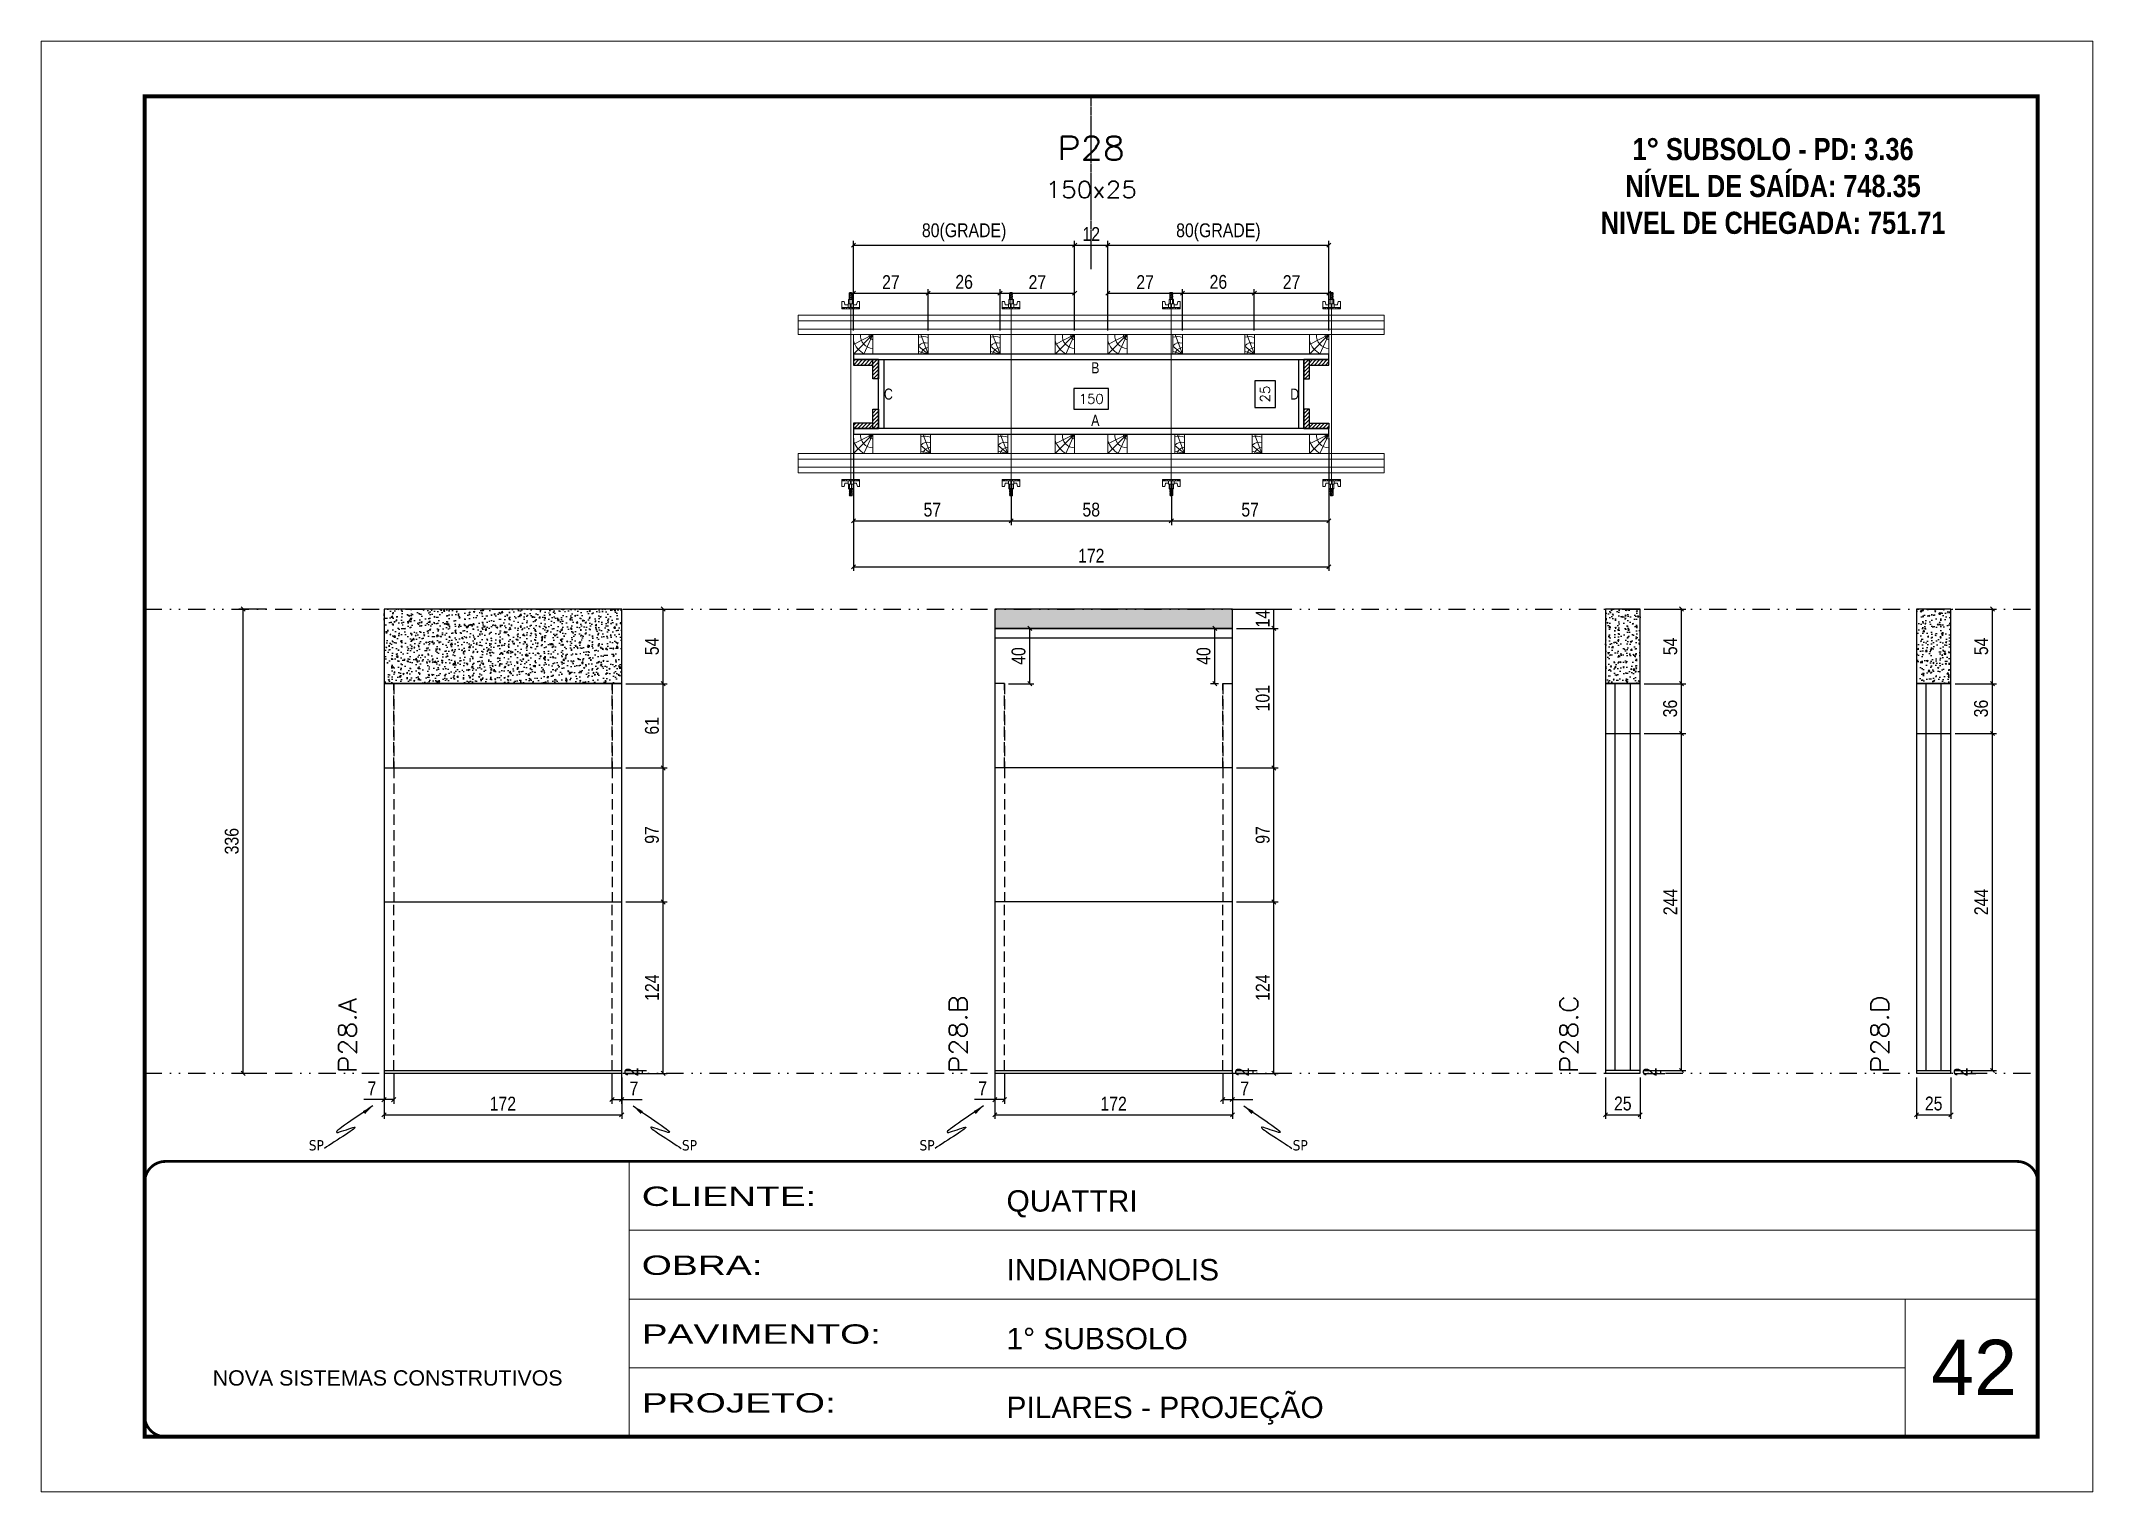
# Model space of a CAD drawing. Header units: millimetres. Extents: x 1945 to 8225, y 304 to 15137.
# Drawn here: x 3530 to 5015, y 2601 to 3651 of the extents above; entities that cross this region are included whole.
import ezdxf
from ezdxf.enums import TextEntityAlignment as Align

# ---------------------------------------------------------------- set-up
doc = ezdxf.new("R2010")
doc.units = ezdxf.units.MM
for name, pattern in [('CONTINUO', [0]), ('DASHED', [0.75, 0.5, -0.25]), ('DIVIDE2', [0.625, 0.25, -0.125, 0, -0.125, 0, -0.125]), ('HIDDEN', [0.375, 0.25, -0.125])]:
    doc.linetypes.add(name, pattern=pattern)
for name, color, linetype, lineweight in [('CARIMBO', 255, 'Continuous', 9), ('Folhas', 255, 'Continuous', 9), ('Hachura', 251, 'Continuous', 9), ('Madeira', 126, 'Continuous', 18), ('Perfil Metálico', 224, 'Continuous', 18), ('SARRAFO DE PRESSAO', 251, 'DASHED', 9), ('Texto Seção', 7, 'Continuous', 15)]:
    doc.layers.add(name, color=color, linetype=linetype, lineweight=lineweight)
for name, color, linetype in [('COTA', 241, 'Continuous'), ('NOMENCLATURA', 7, 'Continuous'), ('Nível', 160, 'Continuous'), ('Painéis', 200, 'Continuous'), ('PONTALETE', 7, 'Continuous'), ('SARR_2.2x7', 40, 'Continuous'), ('SARRAFO', 251, 'Continuous'), ('texto', 7, 'Continuous'), ('Texto de Titulo', 7, 'Continuous'), ('Texto Qtd Sarr', 242, 'Continuous')]:
    doc.layers.add(name, color=color, linetype=linetype)
doc.styles.add('ARIAL', font='arial.ttf')
doc.styles.add('COTA TECNICA', font='techl___.ttf', dxfattribs={"height": 10})
doc.styles.add('COTA TECNICA 2X', font='techl___.ttf', dxfattribs={"height": 10})
doc.styles.add('REGUA-120', font='ROMANS.shx', dxfattribs={"height": 15})
doc.styles.add('ROMANC', font='techb___.ttf', dxfattribs={"height": 2.5})
doc.styles.add('ROMANS', font='romans.shx')
doc.styles.get("Standard").update_dxf_attribs({"font": 'arial.ttf'})
doc.styles.add('Tecnologia', font='')
doc.styles.get('Tecnologia').set_extended_font_data('Forgotten Futurist')
doc.dimstyles.new('cotax2', dxfattribs={"dimtxt": 10, "dimasz": 3, "dimexe": 3, "dimexo": 3, "dimgap": 3, "dimtad": 1, "dimdec": 1, "dimlfac": 0.5, "dimzin": 12, "dimdsep": 46, "dimtxsty": 'COTA TECNICA 2X', "dimblk1": 'OBLIQUE', "dimblk2": 'OBLIQUE', "dimsah": 1, "dimcen": 0.9, "dimclrd": 256, "dimclre": 256, "dimclrt": 256, "dimadec": 1, "dimazin": 3, "dimtfac": 1, "dimtdec": 1, "dimtmove": 2, "dimatfit": 3, "dimfxl": 1, "dimtolj": 1, "dimtzin": 12, "dimarcsym": 0})
doc.dimstyles.new('PAINEL', dxfattribs={"dimtxt": 10, "dimasz": 3, "dimexe": 3, "dimexo": 3, "dimgap": 3, "dimtad": 1, "dimdec": 1, "dimzin": 12, "dimdsep": 46, "dimtxsty": 'COTA TECNICA', "dimblk1": 'OBLIQUE', "dimblk2": 'OBLIQUE', "dimsah": 1, "dimcen": 0.9, "dimclrd": 4, "dimclre": 4, "dimclrt": 240, "dimadec": 1, "dimazin": 3, "dimtfac": 1, "dimtdec": 1, "dimtmove": 0, "dimatfit": 3, "dimfxl": 1, "dimtolj": 1, "dimtzin": 12, "dimarcsym": 0})
doc.dimstyles.new('PAINEL-NOVA', dxfattribs={"dimtxt": 10, "dimasz": 3, "dimexe": 3, "dimexo": 3, "dimgap": 3, "dimtad": 1, "dimdec": 1, "dimzin": 12, "dimdsep": 46, "dimtxsty": 'COTA TECNICA', "dimblk1": 'OBLIQUE', "dimblk2": 'OBLIQUE', "dimsah": 1, "dimcen": 0.9, "dimclrd": 4, "dimclre": 4, "dimclrt": 240, "dimadec": 1, "dimazin": 3, "dimtfac": 1, "dimtdec": 1, "dimtix": 1, "dimtmove": 0, "dimatfit": 3, "dimfxl": 1, "dimtolj": 1, "dimtzin": 12, "dimarcsym": 0})
doc.dimstyles.new('SECÇÃO 2', dxfattribs={"dimtxt": 7, "dimasz": 6, "dimexe": 0.18, "dimexo": 2, "dimgap": -4, "dimtad": 3, "dimdec": 1, "dimlfac": 0.5, "dimzin": 12, "dimdsep": 46, "dimtxsty": 'ROMANS', "dimblk": 'ARCHTICK', "dimcen": 0.09, "dimse1": 1, "dimse2": 1, "dimsd1": 1, "dimsd2": 1, "dimclrd": 180, "dimclre": 5, "dimclrt": 1, "dimadec": 0, "dimazin": 3, "dimtfac": 1, "dimtdec": 1, "dimtofl": 0, "dimtmove": 0, "dimatfit": 3, "dimldrblk": 'ARCHTICK', "dimfxl": 1, "dimtolj": 1, "dimtzin": 0, "dimarcsym": 0})
doc.dimstyles.get("Standard").update_dxf_attribs({"dimtxt": 0.18, "dimasz": 0.18, "dimexe": 0.18, "dimexo": 0.0625, "dimgap": 0.09, "dimtad": 0, "dimtih": 1, "dimtoh": 1, "dimdec": 4, "dimzin": 0, "dimdsep": 46, "dimtxsty": 'Standard', "dimcen": 0.09, "dimadec": 0, "dimazin": 0, "dimtfac": 1, "dimtdec": 4, "dimtofl": 0, "dimtmove": 0, "dimatfit": 3, "dimfxl": 1, "dimtolj": 1, "dimtzin": 0, "dimarcsym": 0})
pattern_1 = [(51, (3913.114, 7934.723), (9.121755, -0.637855), [0.9525, -10.4775]), (356, (3913.114, 7934.723), (-1.928623, 9.520633), [0.762, -8.38203]), (101.45144, (3913.874, 7934.67), (7.193132, 8.882778), [0.8095, -8.904512]), (47.1842, (3913.07, 7937.263), (13.588575, -1.865247), [1.42875, -15.71625]), (97.63556, (3914.202, 7937.107), (11.65249, 12.576586), [1.21425, -13.35678]), (352.18415, (3913.07, 7937.263), (11.65249, 12.576586), [1.143, -12.572987]), (22, (3914.3505, 7936.65), (7.668804, -4.980179), [0.9525, -10.4775]), (327, (3914.35, 7936.65), (2.928905, 9.261925), [0.762, -8.382]), (72.45145, (3914.9895, 7936.235), (10.597708, 4.281746), [0.8095, -8.904497]), (38.5, (3913.114, 7934.723), (0.0806222, 4.2298032), [0, -8.2804, 0, -8.509, 0, -8.41375]), (8.5, (3913.114, 7934.723), (3.2530547, 5.066574), [0, -4.8514, 0, -8.0899, 0, -3.20675]), (328.5, (3910.2822, 7934.6737), (6.7834962, -0.1680745), [0, -3.175, 0, -9.906, 0, -13.1445]), (318.5, (3909.0124, 7934.6515), (7.383143, 1.4003915), [0, -4.1275, 0, -6.5786, 0, -9.3345])]
pattern_2 = [(46, (4219.8572, 7825.2706), (-1.3703423, 1.3233242), [])]

msp = doc.modelspace()

# ---------------------------------------------------------------- texts
at = {"layer": 'CARIMBO', "style": 'ARIAL'}
msp.add_text('42', height=40, dxfattribs=at).set_placement((4897.72, 2671.5))
at = {"layer": 'NOMENCLATURA', "linetype": 'Continuous', "ltscale": 30, "width": 0.8}
for s, p in [('B', (4289.86, 3410.87)), ('C', (4139.86, 3391.87)), ('D', (4433.86, 3391.87)), ('A', (4289.86, 3372.87))]:
    msp.add_text(s, height=8, dxfattribs=at).set_placement(p)
at = {"layer": 'NOMENCLATURA', "color": 2, "insert": (4783.35, 3581.15), "char_height": 16, "attachment_point": 2, "style": 'ROMANC'}
msp.add_mtext_dynamic_manual_height_columns('1° SUBSOLO - PD: 3.36\\PNÍVEL DE SAÍDA: 748.35\\PNIVEL DE CHEGADA: 751.71', width=449.0761, gutter_width=1, heights=[0], dxfattribs=at)
at = {"layer": 'Texto Seção', "style": 'REGUA-120', "width": 1.1}
for s, p in [('P28.A', (3758.11, 2904.32)), ('P28.B', (4200.11, 2904.32)), ('P28.C', (4642.11, 2904.32)), ('P28.D', (4867.11, 2904.32))]:
    msp.add_text(s, height=13, rotation=90, dxfattribs=at).set_placement(p)

# ---------------------------------------------------------------- blocks, each defined once
blk = doc.blocks.new('9999999999')
at = {"color": 30, "linetype": 'CONTINUO'}
for p, q in [((98564.6, 34230.2), (98564.6, 34429.4)), ((98564.6, 34379.6), (99584, 34379.6)), ((98564.6, 34329.8), (99488, 34329.8)), ((99584, 34329.8), (99488, 34329.8)), ((99488, 34329.8), (99488, 34230.2)), ((98564.6, 34280), (99488, 34280))]:
    blk.add_line(p, q, dxfattribs=at)
at = {"color": 30, "linetype": 'CONTINUO', "const_width": 2}
blk.add_lwpolyline([(99584, 34230.2), (99584, 34414.4, 0.414214), (99569, 34429.4), (98229, 34429.4, 0.414214), (98214, 34414.4), (98214, 34245.2, 0.414214), (98229, 34230.2), (99584, 34230.2)], format="xyb", dxfattribs=at)
at = {"layer": 'Folhas'}
blk.add_lwpolyline([(98139, 34190.2), (99624, 34190.2), (99624, 35240.2), (98139, 35240.2)], close=True, dxfattribs=at)
at = {"layer": 'Folhas', "color": 30, "const_width": 3}
blk.add_lwpolyline([(98214, 34230.2), (99584, 34230.2), (99584, 35200.2), (98214, 35200.2)], close=True, dxfattribs=at)
at = {"color": 7, "linetype": 'Continuous', "ltscale": 5, "style": 'ARIAL'}
for s, height, p in [('QUATTRI', 15.48, (98837.7, 34393.1)), ('INDIANOPOLIS', 15.483, (98837.7, 34343.3)), ('1° SUBSOLO', 15.48, (98837.7, 34293.5)), ('NOVA SISTEMAS CONSTRUTIVOS', 11.059, (98263.2, 34267.2)), ('PILARES - PROJEÇÃO', 15.483, (98837.7, 34243.7))]:
    blk.add_text(s, height=height, dxfattribs=at).set_placement(p)
at = {"layer": 'Folhas', "color": 7, "style": 'Tecnologia', "width": 1.5}
for s, p in [('CLIENTE:', (98573.7, 34397.2)), ('OBRA:', (98573.7, 34347.3)), ('PAVIMENTO:', (98573.7, 34297.5)), ('PROJETO:', (98573.7, 34247.7))]:
    blk.add_text(s, height=14, dxfattribs=at).set_placement(p)
blk = doc.blocks.new('*D1130')
at = {"layer": 'COTA', "color": 4, "linetype": 'Continuous', "lineweight": -2, "ltscale": 30, "transparency": 16777216}
for p, q in [((3953.1, 2906.3), (3968.1, 2906.3)), ((3953.1, 2904.3), (3968.1, 2904.3)), ((3965.1, 2904.3), (3965.1, 2906.3))]:
    blk.add_line(p, q, dxfattribs=at)
at = {"layer": 'Defpoints', "color": 0, "linetype": 'Continuous', "ltscale": 30, "transparency": 16777216}
for p in [(3950.1, 2906.3), (3950.1, 2904.3), (3965.1, 2906.3)]:
    blk.add_point(p, dxfattribs=at)
at = {"layer": 'COTA', "color": 240, "linetype": 'Continuous', "ltscale": 30, "transparency": 16777216, "insert": (3957.1, 2905.3), "char_height": 10, "attachment_point": 5, "rotation": 90, "style": 'COTA TECNICA'}
blk.add_mtext('\\A1;2', dxfattribs=at)
blk = doc.blocks.new('_Oblique')
at = {"color": 0, "linetype": 'ByBlock', "lineweight": -2}
blk.add_line((-0.5, -0.5), (0.5, 0.5), dxfattribs=at)
blk = doc.blocks.new('*D1131')
at = {"layer": 'COTA', "color": 4, "linetype": 'Continuous', "lineweight": -2, "ltscale": 30, "transparency": 16777216}
for p, q in [((3953.1, 3125.3), (3983.1, 3125.3)), ((3980.1, 3028.3), (3980.1, 3125.3)), ((3953.1, 3028.3), (3983.1, 3028.3))]:
    blk.add_line(p, q, dxfattribs=at)
at = {"layer": 'Defpoints', "color": 0, "linetype": 'Continuous', "ltscale": 30, "transparency": 16777216}
for p in [(3950.1, 3125.3), (3980.1, 3125.3), (3950.1, 3028.3)]:
    blk.add_point(p, dxfattribs=at)
at = {"layer": 'COTA', "color": 4, "linetype": 'Continuous', "lineweight": -2, "ltscale": 30, "transparency": 16777216, "xscale": 3, "yscale": 3, "zscale": 3}
for p, rotation in [((3980.1, 3125.3), 90), ((3980.1, 3028.3), 270)]:
    blk.add_blockref('_Oblique', p, dxfattribs=dict(at, rotation=rotation))
at = {"layer": 'COTA', "color": 240, "linetype": 'Continuous', "ltscale": 30, "transparency": 16777216, "insert": (3972, 3076.8), "char_height": 10, "attachment_point": 5, "rotation": 90, "style": 'COTA TECNICA'}
blk.add_mtext('\\A1;97', dxfattribs=at)
blk = doc.blocks.new('*D1132')
at = {"layer": 'COTA', "color": 4, "linetype": 'Continuous', "lineweight": -2, "ltscale": 30, "transparency": 16777216}
for p, q in [((3953.1, 3186.3), (3983.1, 3186.3)), ((3980.1, 3125.3), (3980.1, 3186.3)), ((3953.1, 3125.3), (3983.1, 3125.3))]:
    blk.add_line(p, q, dxfattribs=at)
at = {"layer": 'Defpoints', "color": 0, "linetype": 'Continuous', "ltscale": 30, "transparency": 16777216}
for p in [(3950.1, 3186.3), (3980.1, 3186.3), (3950.1, 3125.3)]:
    blk.add_point(p, dxfattribs=at)
at = {"layer": 'COTA', "color": 4, "linetype": 'Continuous', "lineweight": -2, "ltscale": 30, "transparency": 16777216, "xscale": 3, "yscale": 3, "zscale": 3}
for p, rotation in [((3980.1, 3186.3), 90), ((3980.1, 3125.3), 270)]:
    blk.add_blockref('_Oblique', p, dxfattribs=dict(at, rotation=rotation))
at = {"layer": 'COTA', "color": 240, "linetype": 'Continuous', "ltscale": 30, "transparency": 16777216, "insert": (3972, 3155.8), "char_height": 10, "attachment_point": 5, "rotation": 90, "style": 'COTA TECNICA'}
blk.add_mtext('\\A1;61', dxfattribs=at)
blk = doc.blocks.new('*D1133')
at = {"layer": 'COTA', "color": 4, "linetype": 'Continuous', "lineweight": -2, "ltscale": 30, "transparency": 16777216}
for p, q in [((3953.1, 3240.3), (3983.1, 3240.3)), ((3980.1, 3186.3), (3980.1, 3240.3)), ((3953.1, 3186.3), (3983.1, 3186.3))]:
    blk.add_line(p, q, dxfattribs=at)
at = {"layer": 'Defpoints', "color": 0, "linetype": 'Continuous', "ltscale": 30, "transparency": 16777216}
for p in [(3950.1, 3240.3), (3980.1, 3240.3), (3950.1, 3186.3)]:
    blk.add_point(p, dxfattribs=at)
at = {"layer": 'COTA', "color": 4, "linetype": 'Continuous', "lineweight": -2, "ltscale": 30, "transparency": 16777216, "xscale": 3, "yscale": 3, "zscale": 3}
for p, rotation in [((3980.1, 3240.3), 90), ((3980.1, 3186.3), 270)]:
    blk.add_blockref('_Oblique', p, dxfattribs=dict(at, rotation=rotation))
at = {"layer": 'COTA', "color": 240, "linetype": 'Continuous', "ltscale": 30, "transparency": 16777216, "insert": (3972, 3213.3), "char_height": 10, "attachment_point": 5, "rotation": 90, "style": 'COTA TECNICA'}
blk.add_mtext('\\A1;54', dxfattribs=at)
blk = doc.blocks.new('*D1134')
at = {"layer": 'COTA', "color": 4, "linetype": 'Continuous', "lineweight": -2, "ltscale": 30, "transparency": 16777216}
for p, q in [((3953.1, 3028.3), (3983.1, 3028.3)), ((3980.1, 2904.3), (3980.1, 3028.3)), ((3953.1, 2904.3), (3983.1, 2904.3))]:
    blk.add_line(p, q, dxfattribs=at)
at = {"layer": 'Defpoints', "color": 0, "linetype": 'Continuous', "ltscale": 30, "transparency": 16777216}
for p in [(3950.1, 3028.3), (3980.1, 3028.3), (3950.1, 2904.3)]:
    blk.add_point(p, dxfattribs=at)
at = {"layer": 'COTA', "color": 4, "linetype": 'Continuous', "lineweight": -2, "ltscale": 30, "transparency": 16777216, "xscale": 3, "yscale": 3, "zscale": 3}
for p, rotation in [((3980.1, 3028.3), 90), ((3980.1, 2904.3), 270)]:
    blk.add_blockref('_Oblique', p, dxfattribs=dict(at, rotation=rotation))
at = {"layer": 'COTA', "color": 240, "linetype": 'Continuous', "ltscale": 30, "transparency": 16777216, "insert": (3972, 2966.3), "char_height": 10, "attachment_point": 5, "rotation": 90, "style": 'COTA TECNICA'}
blk.add_mtext('\\A1;124', dxfattribs=at)
blk = doc.blocks.new('*D1135')
at = {"layer": 'COTA', "color": 4, "linetype": 'Continuous', "lineweight": -2, "ltscale": 30, "transparency": 16777216}
for p, q in [((3778.1, 2901.3), (3778.1, 2871.3)), ((3950.1, 2901.3), (3950.1, 2871.3)), ((3778.1, 2874.3), (3950.1, 2874.3))]:
    blk.add_line(p, q, dxfattribs=at)
at = {"layer": 'Defpoints', "color": 0, "linetype": 'Continuous', "ltscale": 30, "transparency": 16777216}
for p in [(3778.1, 2904.3), (3950.1, 2904.3), (3950.1, 2874.3)]:
    blk.add_point(p, dxfattribs=at)
at = {"layer": 'COTA', "color": 4, "linetype": 'Continuous', "lineweight": -2, "ltscale": 30, "transparency": 16777216, "xscale": 3, "yscale": 3, "zscale": 3, "rotation": 180}
blk.add_blockref('_Oblique', (3778.1, 2874.3), dxfattribs=at)
at = {"layer": 'COTA', "color": 4, "linetype": 'Continuous', "lineweight": -2, "ltscale": 30, "transparency": 16777216, "xscale": 3, "yscale": 3, "zscale": 3}
blk.add_blockref('_Oblique', (3950.1, 2874.3), dxfattribs=at)
at = {"layer": 'COTA', "color": 240, "linetype": 'Continuous', "ltscale": 30, "transparency": 16777216, "insert": (3864.1, 2882.4), "char_height": 10, "attachment_point": 5, "style": 'COTA TECNICA'}
blk.add_mtext('\\A1;172', dxfattribs=at)
blk = doc.blocks.new('*D25')
at = {"layer": 'COTA', "color": 4, "linetype": 'ByBlock', "lineweight": -2, "transparency": 16777216}
for p, q in [((4967.6, 7361.8), (4967.6, 7339.8)), ((4974.6, 7361.8), (4974.6, 7339.8)), ((4967.6, 7342.8), (4952.9, 7342.8)), ((4974.6, 7342.8), (4967.6, 7342.8))]:
    blk.add_line(p, q, dxfattribs=at)
at = {"layer": 'Defpoints', "color": 0, "linetype": 'ByBlock', "transparency": 16777216}
for p in [(4967.6, 7364.8), (4974.6, 7364.8), (4967.6, 7342.8)]:
    blk.add_point(p, dxfattribs=at)
at = {"layer": 'COTA', "color": 4, "linetype": 'ByBlock', "lineweight": -2, "transparency": 16777216, "xscale": 3, "yscale": 3, "zscale": 3, "rotation": 180}
blk.add_blockref('_Oblique', (4967.6, 7342.8), dxfattribs=at)
at = {"layer": 'COTA', "color": 4, "linetype": 'ByBlock', "lineweight": -2, "transparency": 16777216, "xscale": 3, "yscale": 3, "zscale": 3}
blk.add_blockref('_Oblique', (4974.6, 7342.8), dxfattribs=at)
at = {"layer": 'COTA', "color": 240, "linetype": 'ByBlock', "transparency": 16777216, "insert": (4958.8, 7350.9), "char_height": 10, "attachment_point": 5, "style": 'COTA TECNICA'}
blk.add_mtext('\\A1;7', dxfattribs=at)
blk = doc.blocks.new('*D27')
at = {"layer": 'COTA', "color": 4, "linetype": 'ByBlock', "lineweight": -2, "transparency": 16777216}
for p, q in [((131596, 29930.8), (131596, 29908.7)), ((131603, 29930.7), (131603, 29908.7)), ((131596, 29911.7), (131603, 29911.7)), ((131603, 29911.7), (131617.8, 29911.7))]:
    blk.add_line(p, q, dxfattribs=at)
at = {"layer": 'Defpoints', "color": 0, "linetype": 'ByBlock', "transparency": 16777216}
for p in [(131596, 29933.8), (131603, 29933.7), (131603, 29911.7)]:
    blk.add_point(p, dxfattribs=at)
at = {"layer": 'COTA', "color": 4, "linetype": 'ByBlock', "lineweight": -2, "transparency": 16777216, "xscale": 3, "yscale": 3, "zscale": 3, "rotation": 180}
blk.add_blockref('_Oblique', (131596, 29911.7), dxfattribs=at)
at = {"layer": 'COTA', "color": 4, "linetype": 'ByBlock', "lineweight": -2, "transparency": 16777216, "xscale": 3, "yscale": 3, "zscale": 3}
blk.add_blockref('_Oblique', (131603, 29911.7), dxfattribs=at)
at = {"layer": 'COTA', "color": 240, "linetype": 'ByBlock', "transparency": 16777216, "insert": (131611.9, 29919.7), "char_height": 10, "attachment_point": 5, "style": 'COTA TECNICA'}
blk.add_mtext('\\A1;7', dxfattribs=at)
blk = doc.blocks.new('*D1136')
at = {"layer": 'COTA', "color": 4, "linetype": 'Continuous', "lineweight": -2, "ltscale": 30, "transparency": 16777216}
for p, q in [((4395.1, 2906.3), (4410.1, 2906.3)), ((4395.1, 2904.3), (4410.1, 2904.3)), ((4407.1, 2904.3), (4407.1, 2906.3))]:
    blk.add_line(p, q, dxfattribs=at)
at = {"layer": 'Defpoints', "color": 0, "linetype": 'Continuous', "ltscale": 30, "transparency": 16777216}
for p in [(4392.1, 2906.3), (4392.1, 2904.3), (4407.1, 2906.3)]:
    blk.add_point(p, dxfattribs=at)
at = {"layer": 'COTA', "color": 240, "linetype": 'Continuous', "ltscale": 30, "transparency": 16777216, "insert": (4399.1, 2905.3), "char_height": 10, "attachment_point": 5, "rotation": 90, "style": 'COTA TECNICA'}
blk.add_mtext('\\A1;2', dxfattribs=at)
blk = doc.blocks.new('*D1137')
at = {"layer": 'COTA', "color": 4, "linetype": 'Continuous', "lineweight": -2, "ltscale": 30, "transparency": 16777216}
for p, q in [((4395.1, 3125.3), (4425.1, 3125.3)), ((4422.1, 3028.3), (4422.1, 3125.3)), ((4395.1, 3028.3), (4425.1, 3028.3))]:
    blk.add_line(p, q, dxfattribs=at)
at = {"layer": 'Defpoints', "color": 0, "linetype": 'Continuous', "ltscale": 30, "transparency": 16777216}
for p in [(4392.1, 3125.3), (4422.1, 3125.3), (4392.1, 3028.3)]:
    blk.add_point(p, dxfattribs=at)
at = {"layer": 'COTA', "color": 4, "linetype": 'Continuous', "lineweight": -2, "ltscale": 30, "transparency": 16777216, "xscale": 3, "yscale": 3, "zscale": 3}
for p, rotation in [((4422.1, 3125.3), 90), ((4422.1, 3028.3), 270)]:
    blk.add_blockref('_Oblique', p, dxfattribs=dict(at, rotation=rotation))
at = {"layer": 'COTA', "color": 240, "linetype": 'Continuous', "ltscale": 30, "transparency": 16777216, "insert": (4414, 3076.8), "char_height": 10, "attachment_point": 5, "rotation": 90, "style": 'COTA TECNICA'}
blk.add_mtext('\\A1;97', dxfattribs=at)
blk = doc.blocks.new('*D1138')
at = {"layer": 'COTA', "color": 4, "linetype": 'Continuous', "lineweight": -2, "ltscale": 30, "transparency": 16777216}
for p, q in [((4395.1, 3226.3), (4425.1, 3226.3)), ((4422.1, 3125.3), (4422.1, 3226.3)), ((4395.1, 3125.3), (4425.1, 3125.3))]:
    blk.add_line(p, q, dxfattribs=at)
at = {"layer": 'Defpoints', "color": 0, "linetype": 'Continuous', "ltscale": 30, "transparency": 16777216}
for p in [(4392.1, 3226.3), (4422.1, 3226.3), (4392.1, 3125.3)]:
    blk.add_point(p, dxfattribs=at)
at = {"layer": 'COTA', "color": 4, "linetype": 'Continuous', "lineweight": -2, "ltscale": 30, "transparency": 16777216, "xscale": 3, "yscale": 3, "zscale": 3}
for p, rotation in [((4422.1, 3226.3), 90), ((4422.1, 3125.3), 270)]:
    blk.add_blockref('_Oblique', p, dxfattribs=dict(at, rotation=rotation))
at = {"layer": 'COTA', "color": 240, "linetype": 'Continuous', "ltscale": 30, "transparency": 16777216, "insert": (4414, 3175.8), "char_height": 10, "attachment_point": 5, "rotation": 90, "style": 'COTA TECNICA'}
blk.add_mtext('\\A1;101', dxfattribs=at)
blk = doc.blocks.new('*D1139')
at = {"layer": 'COTA', "color": 4, "linetype": 'Continuous', "lineweight": -2, "ltscale": 30, "transparency": 16777216}
for p, q in [((4395.1, 3240.3), (4425.1, 3240.3)), ((4422.1, 3226.3), (4422.1, 3240.3)), ((4395.1, 3226.3), (4425.1, 3226.3))]:
    blk.add_line(p, q, dxfattribs=at)
at = {"layer": 'Defpoints', "color": 0, "linetype": 'Continuous', "ltscale": 30, "transparency": 16777216}
for p in [(4392.1, 3240.3), (4422.1, 3240.3), (4392.1, 3226.3)]:
    blk.add_point(p, dxfattribs=at)
at = {"layer": 'COTA', "color": 240, "linetype": 'Continuous', "ltscale": 30, "transparency": 16777216, "insert": (4414, 3233.3), "char_height": 10, "attachment_point": 5, "rotation": 90, "style": 'COTA TECNICA'}
blk.add_mtext('\\A1;14', dxfattribs=at)
blk = doc.blocks.new('*D1140')
at = {"layer": 'COTA', "color": 4, "linetype": 'Continuous', "lineweight": -2, "ltscale": 30, "transparency": 16777216}
for p, q in [((4395.1, 3028.3), (4425.1, 3028.3)), ((4422.1, 2904.3), (4422.1, 3028.3)), ((4395.1, 2904.3), (4425.1, 2904.3))]:
    blk.add_line(p, q, dxfattribs=at)
at = {"layer": 'Defpoints', "color": 0, "linetype": 'Continuous', "ltscale": 30, "transparency": 16777216}
for p in [(4392.1, 3028.3), (4422.1, 3028.3), (4392.1, 2904.3)]:
    blk.add_point(p, dxfattribs=at)
at = {"layer": 'COTA', "color": 4, "linetype": 'Continuous', "lineweight": -2, "ltscale": 30, "transparency": 16777216, "xscale": 3, "yscale": 3, "zscale": 3}
for p, rotation in [((4422.1, 3028.3), 90), ((4422.1, 2904.3), 270)]:
    blk.add_blockref('_Oblique', p, dxfattribs=dict(at, rotation=rotation))
at = {"layer": 'COTA', "color": 240, "linetype": 'Continuous', "ltscale": 30, "transparency": 16777216, "insert": (4414, 2966.3), "char_height": 10, "attachment_point": 5, "rotation": 90, "style": 'COTA TECNICA'}
blk.add_mtext('\\A1;124', dxfattribs=at)
blk = doc.blocks.new('*D1141')
at = {"layer": 'COTA', "color": 4, "linetype": 'Continuous', "lineweight": -2, "ltscale": 30, "transparency": 16777216}
for p, q in [((4220.1, 2901.3), (4220.1, 2871.3)), ((4392.1, 2901.3), (4392.1, 2871.3)), ((4220.1, 2874.3), (4392.1, 2874.3))]:
    blk.add_line(p, q, dxfattribs=at)
at = {"layer": 'Defpoints', "color": 0, "linetype": 'Continuous', "ltscale": 30, "transparency": 16777216}
for p in [(4220.1, 2904.3), (4392.1, 2904.3), (4392.1, 2874.3)]:
    blk.add_point(p, dxfattribs=at)
at = {"layer": 'COTA', "color": 4, "linetype": 'Continuous', "lineweight": -2, "ltscale": 30, "transparency": 16777216, "xscale": 3, "yscale": 3, "zscale": 3, "rotation": 180}
blk.add_blockref('_Oblique', (4220.1, 2874.3), dxfattribs=at)
at = {"layer": 'COTA', "color": 4, "linetype": 'Continuous', "lineweight": -2, "ltscale": 30, "transparency": 16777216, "xscale": 3, "yscale": 3, "zscale": 3}
blk.add_blockref('_Oblique', (4392.1, 2874.3), dxfattribs=at)
at = {"layer": 'COTA', "color": 240, "linetype": 'Continuous', "ltscale": 30, "transparency": 16777216, "insert": (4306.1, 2882.4), "char_height": 10, "attachment_point": 5, "style": 'COTA TECNICA'}
blk.add_mtext('\\A1;172', dxfattribs=at)
blk = doc.blocks.new('*D1142')
at = {"layer": 'COTA', "color": 4, "linetype": 'Continuous', "lineweight": -2, "ltscale": 30, "transparency": 16777216}
for p, q in [((4690.1, 2906.3), (4705.1, 2906.3)), ((4690.1, 2904.3), (4705.1, 2904.3)), ((4702.1, 2904.3), (4702.1, 2906.3))]:
    blk.add_line(p, q, dxfattribs=at)
at = {"layer": 'Defpoints', "color": 0, "linetype": 'Continuous', "ltscale": 30, "transparency": 16777216}
for p in [(4687.1, 2906.3), (4687.1, 2904.3), (4702.1, 2906.3)]:
    blk.add_point(p, dxfattribs=at)
at = {"layer": 'COTA', "color": 240, "linetype": 'Continuous', "ltscale": 30, "transparency": 16777216, "insert": (4694.1, 2905.3), "char_height": 10, "attachment_point": 5, "rotation": 90, "style": 'COTA TECNICA'}
blk.add_mtext('\\A1;2', dxfattribs=at)
blk = doc.blocks.new('*D1143')
at = {"layer": 'COTA', "color": 4, "linetype": 'Continuous', "lineweight": -2, "ltscale": 30, "transparency": 16777216}
for p, q in [((4690.1, 3150.3), (4720.1, 3150.3)), ((4717.1, 2906.3), (4717.1, 3150.3)), ((4690.1, 2906.3), (4720.1, 2906.3))]:
    blk.add_line(p, q, dxfattribs=at)
at = {"layer": 'Defpoints', "color": 0, "linetype": 'Continuous', "ltscale": 30, "transparency": 16777216}
for p in [(4687.1, 3150.3), (4717.1, 3150.3), (4687.1, 2906.3)]:
    blk.add_point(p, dxfattribs=at)
at = {"layer": 'COTA', "color": 4, "linetype": 'Continuous', "lineweight": -2, "ltscale": 30, "transparency": 16777216, "xscale": 3, "yscale": 3, "zscale": 3}
for p, rotation in [((4717.1, 3150.3), 90), ((4717.1, 2906.3), 270)]:
    blk.add_blockref('_Oblique', p, dxfattribs=dict(at, rotation=rotation))
at = {"layer": 'COTA', "color": 240, "linetype": 'Continuous', "ltscale": 30, "transparency": 16777216, "insert": (4709, 3028.3), "char_height": 10, "attachment_point": 5, "rotation": 90, "style": 'COTA TECNICA'}
blk.add_mtext('\\A1;244', dxfattribs=at)
blk = doc.blocks.new('*D1144')
at = {"layer": 'COTA', "color": 4, "linetype": 'Continuous', "lineweight": -2, "ltscale": 30, "transparency": 16777216}
for p, q in [((4690.1, 3186.3), (4720.1, 3186.3)), ((4717.1, 3150.3), (4717.1, 3186.3)), ((4690.1, 3150.3), (4720.1, 3150.3))]:
    blk.add_line(p, q, dxfattribs=at)
at = {"layer": 'Defpoints', "color": 0, "linetype": 'Continuous', "ltscale": 30, "transparency": 16777216}
for p in [(4687.1, 3186.3), (4717.1, 3186.3), (4687.1, 3150.3)]:
    blk.add_point(p, dxfattribs=at)
at = {"layer": 'COTA', "color": 4, "linetype": 'Continuous', "lineweight": -2, "ltscale": 30, "transparency": 16777216, "xscale": 3, "yscale": 3, "zscale": 3}
for p, rotation in [((4717.1, 3186.3), 90), ((4717.1, 3150.3), 270)]:
    blk.add_blockref('_Oblique', p, dxfattribs=dict(at, rotation=rotation))
at = {"layer": 'COTA', "color": 240, "linetype": 'Continuous', "ltscale": 30, "transparency": 16777216, "insert": (4708.9, 3168.3), "char_height": 10, "attachment_point": 5, "rotation": 90, "style": 'COTA TECNICA'}
blk.add_mtext('\\A1;36', dxfattribs=at)
blk = doc.blocks.new('*D1145')
at = {"layer": 'COTA', "color": 4, "linetype": 'Continuous', "lineweight": -2, "ltscale": 30, "transparency": 16777216}
for p, q in [((4690.1, 3240.3), (4720.1, 3240.3)), ((4717.1, 3186.3), (4717.1, 3240.3)), ((4690.1, 3186.3), (4720.1, 3186.3))]:
    blk.add_line(p, q, dxfattribs=at)
at = {"layer": 'Defpoints', "color": 0, "linetype": 'Continuous', "ltscale": 30, "transparency": 16777216}
for p in [(4687.1, 3240.3), (4717.1, 3240.3), (4687.1, 3186.3)]:
    blk.add_point(p, dxfattribs=at)
at = {"layer": 'COTA', "color": 4, "linetype": 'Continuous', "lineweight": -2, "ltscale": 30, "transparency": 16777216, "xscale": 3, "yscale": 3, "zscale": 3}
for p, rotation in [((4717.1, 3240.3), 90), ((4717.1, 3186.3), 270)]:
    blk.add_blockref('_Oblique', p, dxfattribs=dict(at, rotation=rotation))
at = {"layer": 'COTA', "color": 240, "linetype": 'Continuous', "ltscale": 30, "transparency": 16777216, "insert": (4709, 3213.3), "char_height": 10, "attachment_point": 5, "rotation": 90, "style": 'COTA TECNICA'}
blk.add_mtext('\\A1;54', dxfattribs=at)
blk = doc.blocks.new('*D1146')
at = {"layer": 'COTA', "color": 4, "linetype": 'Continuous', "lineweight": -2, "ltscale": 30, "transparency": 16777216}
for p, q in [((4662.1, 2901.3), (4662.1, 2871.3)), ((4687.1, 2901.3), (4687.1, 2871.3)), ((4662.1, 2874.3), (4687.1, 2874.3))]:
    blk.add_line(p, q, dxfattribs=at)
at = {"layer": 'Defpoints', "color": 0, "linetype": 'Continuous', "ltscale": 30, "transparency": 16777216}
for p in [(4662.1, 2904.3), (4687.1, 2904.3), (4687.1, 2874.3)]:
    blk.add_point(p, dxfattribs=at)
at = {"layer": 'COTA', "color": 4, "linetype": 'Continuous', "lineweight": -2, "ltscale": 30, "transparency": 16777216, "xscale": 3, "yscale": 3, "zscale": 3, "rotation": 180}
blk.add_blockref('_Oblique', (4662.1, 2874.3), dxfattribs=at)
at = {"layer": 'COTA', "color": 4, "linetype": 'Continuous', "lineweight": -2, "ltscale": 30, "transparency": 16777216, "xscale": 3, "yscale": 3, "zscale": 3}
blk.add_blockref('_Oblique', (4687.1, 2874.3), dxfattribs=at)
at = {"layer": 'COTA', "color": 240, "linetype": 'Continuous', "ltscale": 30, "transparency": 16777216, "insert": (4674.6, 2882.4), "char_height": 10, "attachment_point": 5, "style": 'COTA TECNICA'}
blk.add_mtext('\\A1;25', dxfattribs=at)
blk = doc.blocks.new('*D1147')
at = {"layer": 'COTA', "color": 4, "linetype": 'Continuous', "lineweight": -2, "ltscale": 30, "transparency": 16777216}
for p, q in [((4915.1, 2906.3), (4930.1, 2906.3)), ((4915.1, 2904.3), (4930.1, 2904.3)), ((4927.1, 2904.3), (4927.1, 2906.3))]:
    blk.add_line(p, q, dxfattribs=at)
at = {"layer": 'Defpoints', "color": 0, "linetype": 'Continuous', "ltscale": 30, "transparency": 16777216}
for p in [(4912.1, 2906.3), (4912.1, 2904.3), (4927.1, 2906.3)]:
    blk.add_point(p, dxfattribs=at)
at = {"layer": 'COTA', "color": 240, "linetype": 'Continuous', "ltscale": 30, "transparency": 16777216, "insert": (4919.1, 2905.3), "char_height": 10, "attachment_point": 5, "rotation": 90, "style": 'COTA TECNICA'}
blk.add_mtext('\\A1;2', dxfattribs=at)
blk = doc.blocks.new('*D1148')
at = {"layer": 'COTA', "color": 4, "linetype": 'Continuous', "lineweight": -2, "ltscale": 30, "transparency": 16777216}
for p, q in [((4915.1, 3150.3), (4945.1, 3150.3)), ((4942.1, 2906.3), (4942.1, 3150.3)), ((4915.1, 2906.3), (4945.1, 2906.3))]:
    blk.add_line(p, q, dxfattribs=at)
at = {"layer": 'Defpoints', "color": 0, "linetype": 'Continuous', "ltscale": 30, "transparency": 16777216}
for p in [(4912.1, 3150.3), (4942.1, 3150.3), (4912.1, 2906.3)]:
    blk.add_point(p, dxfattribs=at)
at = {"layer": 'COTA', "color": 4, "linetype": 'Continuous', "lineweight": -2, "ltscale": 30, "transparency": 16777216, "xscale": 3, "yscale": 3, "zscale": 3}
for p, rotation in [((4942.1, 3150.3), 90), ((4942.1, 2906.3), 270)]:
    blk.add_blockref('_Oblique', p, dxfattribs=dict(at, rotation=rotation))
at = {"layer": 'COTA', "color": 240, "linetype": 'Continuous', "ltscale": 30, "transparency": 16777216, "insert": (4934, 3028.3), "char_height": 10, "attachment_point": 5, "rotation": 90, "style": 'COTA TECNICA'}
blk.add_mtext('\\A1;244', dxfattribs=at)
blk = doc.blocks.new('*D1149')
at = {"layer": 'COTA', "color": 4, "linetype": 'Continuous', "lineweight": -2, "ltscale": 30, "transparency": 16777216}
for p, q in [((4915.1, 3186.3), (4945.1, 3186.3)), ((4942.1, 3150.3), (4942.1, 3186.3)), ((4915.1, 3150.3), (4945.1, 3150.3))]:
    blk.add_line(p, q, dxfattribs=at)
at = {"layer": 'Defpoints', "color": 0, "linetype": 'Continuous', "ltscale": 30, "transparency": 16777216}
for p in [(4912.1, 3186.3), (4942.1, 3186.3), (4912.1, 3150.3)]:
    blk.add_point(p, dxfattribs=at)
at = {"layer": 'COTA', "color": 4, "linetype": 'Continuous', "lineweight": -2, "ltscale": 30, "transparency": 16777216, "xscale": 3, "yscale": 3, "zscale": 3}
for p, rotation in [((4942.1, 3186.3), 90), ((4942.1, 3150.3), 270)]:
    blk.add_blockref('_Oblique', p, dxfattribs=dict(at, rotation=rotation))
at = {"layer": 'COTA', "color": 240, "linetype": 'Continuous', "ltscale": 30, "transparency": 16777216, "insert": (4933.9, 3168.3), "char_height": 10, "attachment_point": 5, "rotation": 90, "style": 'COTA TECNICA'}
blk.add_mtext('\\A1;36', dxfattribs=at)
blk = doc.blocks.new('*D1150')
at = {"layer": 'COTA', "color": 4, "linetype": 'Continuous', "lineweight": -2, "ltscale": 30, "transparency": 16777216}
for p, q in [((4915.1, 3240.3), (4945.1, 3240.3)), ((4942.1, 3186.3), (4942.1, 3240.3)), ((4915.1, 3186.3), (4945.1, 3186.3))]:
    blk.add_line(p, q, dxfattribs=at)
at = {"layer": 'Defpoints', "color": 0, "linetype": 'Continuous', "ltscale": 30, "transparency": 16777216}
for p in [(4912.1, 3240.3), (4942.1, 3240.3), (4912.1, 3186.3)]:
    blk.add_point(p, dxfattribs=at)
at = {"layer": 'COTA', "color": 4, "linetype": 'Continuous', "lineweight": -2, "ltscale": 30, "transparency": 16777216, "xscale": 3, "yscale": 3, "zscale": 3}
for p, rotation in [((4942.1, 3240.3), 90), ((4942.1, 3186.3), 270)]:
    blk.add_blockref('_Oblique', p, dxfattribs=dict(at, rotation=rotation))
at = {"layer": 'COTA', "color": 240, "linetype": 'Continuous', "ltscale": 30, "transparency": 16777216, "insert": (4934, 3213.3), "char_height": 10, "attachment_point": 5, "rotation": 90, "style": 'COTA TECNICA'}
blk.add_mtext('\\A1;54', dxfattribs=at)
blk = doc.blocks.new('*D1151')
at = {"layer": 'COTA', "color": 4, "linetype": 'Continuous', "lineweight": -2, "ltscale": 30, "transparency": 16777216}
for p, q in [((4887.1, 2901.3), (4887.1, 2871.3)), ((4912.1, 2901.3), (4912.1, 2871.3)), ((4887.1, 2874.3), (4912.1, 2874.3))]:
    blk.add_line(p, q, dxfattribs=at)
at = {"layer": 'Defpoints', "color": 0, "linetype": 'Continuous', "ltscale": 30, "transparency": 16777216}
for p in [(4887.1, 2904.3), (4912.1, 2904.3), (4912.1, 2874.3)]:
    blk.add_point(p, dxfattribs=at)
at = {"layer": 'COTA', "color": 4, "linetype": 'Continuous', "lineweight": -2, "ltscale": 30, "transparency": 16777216, "xscale": 3, "yscale": 3, "zscale": 3, "rotation": 180}
blk.add_blockref('_Oblique', (4887.1, 2874.3), dxfattribs=at)
at = {"layer": 'COTA', "color": 4, "linetype": 'Continuous', "lineweight": -2, "ltscale": 30, "transparency": 16777216, "xscale": 3, "yscale": 3, "zscale": 3}
blk.add_blockref('_Oblique', (4912.1, 2874.3), dxfattribs=at)
at = {"layer": 'COTA', "color": 240, "linetype": 'Continuous', "ltscale": 30, "transparency": 16777216, "insert": (4899.6, 2882.4), "char_height": 10, "attachment_point": 5, "style": 'COTA TECNICA'}
blk.add_mtext('\\A1;25', dxfattribs=at)
blk = doc.blocks.new('*D1293')
at = {"layer": 'COTA', "color": 4, "linetype": 'Continuous', "lineweight": -2, "ltscale": 30, "transparency": 16777216}
for p, q in [((3693.1, 3240.3), (3673.1, 3240.3)), ((3676.1, 2904.3), (3676.1, 3240.3)), ((3693.1, 2904.3), (3673.1, 2904.3))]:
    blk.add_line(p, q, dxfattribs=at)
at = {"layer": 'Defpoints', "color": 0, "linetype": 'Continuous', "ltscale": 30, "transparency": 16777216}
for p in [(3676.1, 3240.3), (3696.1, 3240.3), (3696.1, 2904.3)]:
    blk.add_point(p, dxfattribs=at)
at = {"layer": 'COTA', "color": 4, "linetype": 'Continuous', "lineweight": -2, "ltscale": 30, "transparency": 16777216, "xscale": 3, "yscale": 3, "zscale": 3}
for p, rotation in [((3676.1, 3240.3), 90), ((3676.1, 2904.3), 270)]:
    blk.add_blockref('_Oblique', p, dxfattribs=dict(at, rotation=rotation))
at = {"layer": 'COTA', "color": 240, "linetype": 'Continuous', "ltscale": 30, "transparency": 16777216, "insert": (3667.9, 3072.3), "char_height": 10, "attachment_point": 5, "rotation": 90, "style": 'COTA TECNICA'}
blk.add_mtext('\\A1;336', dxfattribs=at)
blk = doc.blocks.new('*D1711')
at = {"layer": 'COTA', "linetype": 'Continuous', "lineweight": -2, "ltscale": 30, "transparency": 16777216}
for p, q in [((4117.9, 3363.9), (4117.9, 3267.9)), ((4461.9, 3363.9), (4461.9, 3267.9)), ((4117.9, 3270.9), (4461.9, 3270.9))]:
    blk.add_line(p, q, dxfattribs=at)
at = {"layer": 'Defpoints', "color": 0, "linetype": 'Continuous', "ltscale": 30, "transparency": 16777216}
for p in [(4117.9, 3366.9), (4461.9, 3366.9), (4461.9, 3270.9)]:
    blk.add_point(p, dxfattribs=at)
at = {"layer": 'COTA', "linetype": 'Continuous', "lineweight": -2, "ltscale": 30, "transparency": 16777216, "xscale": 3, "yscale": 3, "zscale": 3, "rotation": 180}
blk.add_blockref('_Oblique', (4117.9, 3270.9), dxfattribs=at)
at = {"layer": 'COTA', "linetype": 'Continuous', "lineweight": -2, "ltscale": 30, "transparency": 16777216, "xscale": 3, "yscale": 3, "zscale": 3}
blk.add_blockref('_Oblique', (4461.9, 3270.9), dxfattribs=at)
at = {"layer": 'COTA', "linetype": 'Continuous', "ltscale": 30, "transparency": 16777216, "insert": (4289.9, 3278.9), "char_height": 10, "attachment_point": 5, "style": 'COTA TECNICA 2X'}
blk.add_mtext('\\A1;172', dxfattribs=at)
blk = doc.blocks.new('*D1712')
at = {"layer": 'COTA', "color": 180, "lineweight": -2, "transparency": 16777216}
for p, q in [((4302.4, 3399.9), (4277.4, 3399.9)), ((4277.4, 3399.9), (4277.4, 3384.9)), ((4302.4, 3384.9), (4302.4, 3399.9)), ((4277.4, 3384.9), (4302.4, 3384.9))]:
    blk.add_line(p, q, dxfattribs=at)
at = {"layer": 'Defpoints', "color": 0, "transparency": 16777216}
for p in [(4439.9, 3380.9), (4139.9, 3370.9), (4439.9, 3370.9)]:
    blk.add_point(p, dxfattribs=at)
at = {"layer": 'COTA', "color": 1, "transparency": 16777216, "insert": (4289.9, 3392.4), "char_height": 7, "attachment_point": 5, "style": 'ROMANS'}
blk.add_mtext('\\A1;150', dxfattribs=at)
blk = doc.blocks.new('_ArchTick')
at = {"color": 0, "linetype": 'ByBlock', "const_width": 0.15}
blk.add_lwpolyline([(-0.5, -0.5), (0.5, 0.5)], dxfattribs=at)
blk = doc.blocks.new('B1A.E')
at = {"layer": 'Madeira', "linetype": 'ByBlock', "ltscale": 0.05}
for p, q in [((0, 7), (0, 0)), ((0, 7), (0, 0)), ((7, 7), (7, 0)), ((7, 7), (7, 0))]:
    blk.add_line(p, q, dxfattribs=at)
at = {"layer": 'Madeira', "ltscale": 0.05}
for p, q in [((0, 7), (7, 7)), ((7, 7), (0, 0)), ((7, 7), (0, 3.5)), ((7, 7), (3.77, 0)), ((7, 0), (0, 0))]:
    blk.add_line(p, q, dxfattribs=at)
for centre, radius, start, end in [((7.54, 7), 7.87, 196.55279, 242.88446), ((7.08, 6.57), 4.53, 174.48614, 268.95308), ((7.09, 6.61), 1.41, 163.78187, 266.28246)]:
    blk.add_arc(centre, radius, start, end, dxfattribs=at)
blk = doc.blocks.new('B1A.D')
at = {"layer": 'COTA', "linetype": 'ByBlock'}
blk.add_blockref('B1A.E', (-7, 0), dxfattribs=at)
blk = doc.blocks.new('MEIO PONTALETE')
at = {"layer": 'Madeira'}
for q in [(2.71, 7), (3.5, 2.88), (3.5, 0.87)]:
    blk.add_line((0, 0), q, dxfattribs=at)
blk.add_lwpolyline([(0, 0), (3.5, 0), (3.5, 7), (0, 7)], close=True, dxfattribs=at)
for centre, radius, start, end in [((2.04, 0.06), 6.23, 76.44987, 109.09128), ((1.09, 0.9), 3.19, 40.90626, 109.98471), ((-0.21, -0.78), 3.09, 14.63219, 86.0383)]:
    blk.add_arc(centre, radius, start, end, dxfattribs=at)
blk = doc.blocks.new('BLOCK 2')
at = {"layer": 'PONTALETE', "color": 1, "xscale": -2, "yscale": 2, "zscale": 2}
blk.add_blockref('MEIO PONTALETE', (131231.1, 34114), dxfattribs=at)
blk = doc.blocks.new('A2')
at = {"layer": 'COTA', "linetype": 'ByBlock'}
blk.add_blockref('BLOCK 2', (-131205.2, -34118.6), dxfattribs=at)
blk = doc.blocks.new('B2A')
at = {"layer": 'COTA', "linetype": 'ByBlock', "xscale": 10, "yscale": 10, "zscale": 10}
blk.add_blockref('A2', (-188, 46), dxfattribs=at)
blk = doc.blocks.new('B2A.E')
at = {"layer": 'COTA', "linetype": 'ByBlock', "xscale": 0.05000874370170691, "yscale": 0.05000874370170691, "zscale": 0.05000874370170691}
blk.add_blockref('B2A', (0, 0), dxfattribs=at)
blk = doc.blocks.new('B1B.E')
at = {"layer": 'Madeira', "linetype": 'ByBlock', "ltscale": 0.05}
for p, q in [((0, 0), (0, -7)), ((0, 0), (0, -7)), ((7, 0), (7, -7)), ((7, 0), (7, -7))]:
    blk.add_line(p, q, dxfattribs=at)
at = {"layer": 'Madeira', "ltscale": 0.05}
for p, q in [((0, 0), (7, 0)), ((7, 0), (0, -7)), ((7, 0), (0, -3.5)), ((7, 0), (3.77, -7)), ((7, -7), (0, -7))]:
    blk.add_line(p, q, dxfattribs=at)
for centre, radius, start, end in [((7.08, -0.43), 4.53, 174.48614, 268.95308), ((7.09, -0.39), 1.41, 163.78187, 266.28246), ((7.54, 0), 7.87, 196.55279, 242.88446)]:
    blk.add_arc(centre, radius, start, end, dxfattribs=at)
blk = doc.blocks.new('B1B.D')
at = {"layer": 'Madeira', "linetype": 'ByBlock', "ltscale": 0.05}
for p, q in [((-7, 0), (-7, -7)), ((-7, 0), (-7, -7)), ((0, 0), (0, -7)), ((0, 0), (0, -7))]:
    blk.add_line(p, q, dxfattribs=at)
at = {"layer": 'Madeira', "ltscale": 0.05}
for p, q in [((-7, 0), (0, 0)), ((0, 0), (-7, -7)), ((0, 0), (-7, -3.5)), ((0, -7), (-7, -7)), ((0, 0), (-3.23, -7))]:
    blk.add_line(p, q, dxfattribs=at)
for centre, radius, start, end in [((0.54, 0), 7.87, 196.55279, 242.88446), ((0.08, -0.44), 4.53, 174.48614, 268.95308), ((0.09, -0.39), 1.41, 163.78187, 266.28246)]:
    blk.add_arc(centre, radius, start, end, dxfattribs=at)
blk = doc.blocks.new('*D1713')
at = {"layer": 'COTA', "linetype": 'Continuous', "lineweight": -2, "ltscale": 30, "transparency": 16777216}
for p, q in [((4117.9, 3446.7), (4117.9, 3506.7)), ((4277.9, 3446.7), (4277.9, 3506.7)), ((4117.9, 3503.7), (4277.9, 3503.7))]:
    blk.add_line(p, q, dxfattribs=at)
at = {"layer": 'Defpoints', "color": 0, "linetype": 'Continuous', "ltscale": 30, "transparency": 16777216}
for p in [(4277.9, 3503.7), (4117.9, 3443.7), (4277.9, 3443.7)]:
    blk.add_point(p, dxfattribs=at)
at = {"layer": 'COTA', "linetype": 'Continuous', "lineweight": -2, "ltscale": 30, "transparency": 16777216, "xscale": 3, "yscale": 3, "zscale": 3, "rotation": 180}
blk.add_blockref('_Oblique', (4117.9, 3503.7), dxfattribs=at)
at = {"layer": 'COTA', "linetype": 'Continuous', "lineweight": -2, "ltscale": 30, "transparency": 16777216, "xscale": 3, "yscale": 3, "zscale": 3}
blk.add_blockref('_Oblique', (4277.9, 3503.7), dxfattribs=at)
at = {"layer": 'COTA', "linetype": 'Continuous', "ltscale": 30, "transparency": 16777216, "insert": (4197.9, 3512.9), "char_height": 10, "attachment_point": 5, "style": 'COTA TECNICA 2X'}
blk.add_mtext('\\A1;80(GRADE)', dxfattribs=at)
blk = doc.blocks.new('B2B.E')
at = {"layer": 'COTA', "linetype": 'ByBlock'}
blk.add_blockref('B2A.E', (0, -7), dxfattribs=at)
blk = doc.blocks.new('*D1715')
at = {"layer": 'COTA', "linetype": 'Continuous', "lineweight": -2, "ltscale": 30, "transparency": 16777216}
for p, q in [((4117.9, 3441.9), (4117.9, 3471.9)), ((4117.9, 3468.9), (4171.9, 3468.9)), ((4171.9, 3441.9), (4171.9, 3471.9))]:
    blk.add_line(p, q, dxfattribs=at)
at = {"layer": 'Defpoints', "color": 0, "linetype": 'Continuous', "ltscale": 30, "transparency": 16777216}
for p in [(4171.9, 3468.9), (4117.9, 3438.9), (4171.9, 3438.9)]:
    blk.add_point(p, dxfattribs=at)
at = {"layer": 'COTA', "linetype": 'Continuous', "lineweight": -2, "ltscale": 30, "transparency": 16777216, "xscale": 3, "yscale": 3, "zscale": 3, "rotation": 180}
blk.add_blockref('_Oblique', (4117.9, 3468.9), dxfattribs=at)
at = {"layer": 'COTA', "linetype": 'Continuous', "lineweight": -2, "ltscale": 30, "transparency": 16777216, "xscale": 3, "yscale": 3, "zscale": 3}
blk.add_blockref('_Oblique', (4171.9, 3468.9), dxfattribs=at)
at = {"layer": 'COTA', "linetype": 'Continuous', "ltscale": 30, "transparency": 16777216, "insert": (4144.9, 3476.9), "char_height": 10, "attachment_point": 5, "style": 'COTA TECNICA 2X'}
blk.add_mtext('\\A1;27', dxfattribs=at)
blk = doc.blocks.new('*D1716')
at = {"layer": 'COTA', "linetype": 'Continuous', "lineweight": -2, "ltscale": 30, "transparency": 16777216}
for p, q in [((4171.9, 3441.9), (4171.9, 3471.9)), ((4171.9, 3468.9), (4223.9, 3468.9)), ((4223.9, 3441.9), (4223.9, 3471.9))]:
    blk.add_line(p, q, dxfattribs=at)
at = {"layer": 'Defpoints', "color": 0, "linetype": 'Continuous', "ltscale": 30, "transparency": 16777216}
for p in [(4223.9, 3468.9), (4171.9, 3438.9), (4223.9, 3438.9)]:
    blk.add_point(p, dxfattribs=at)
at = {"layer": 'COTA', "linetype": 'Continuous', "lineweight": -2, "ltscale": 30, "transparency": 16777216, "xscale": 3, "yscale": 3, "zscale": 3, "rotation": 180}
blk.add_blockref('_Oblique', (4171.9, 3468.9), dxfattribs=at)
at = {"layer": 'COTA', "linetype": 'Continuous', "lineweight": -2, "ltscale": 30, "transparency": 16777216, "xscale": 3, "yscale": 3, "zscale": 3}
blk.add_blockref('_Oblique', (4223.9, 3468.9), dxfattribs=at)
at = {"layer": 'COTA', "linetype": 'Continuous', "ltscale": 30, "transparency": 16777216, "insert": (4197.9, 3477), "char_height": 10, "attachment_point": 5, "style": 'COTA TECNICA 2X'}
blk.add_mtext('\\A1;26', dxfattribs=at)
blk = doc.blocks.new('*D1717')
at = {"layer": 'COTA', "linetype": 'Continuous', "lineweight": -2, "ltscale": 30, "transparency": 16777216}
for p, q in [((4223.9, 3441.9), (4223.9, 3471.9)), ((4223.9, 3468.9), (4277.9, 3468.9)), ((4277.9, 3441.9), (4277.9, 3471.9))]:
    blk.add_line(p, q, dxfattribs=at)
at = {"layer": 'Defpoints', "color": 0, "linetype": 'Continuous', "ltscale": 30, "transparency": 16777216}
for p in [(4277.9, 3468.9), (4223.9, 3438.9), (4277.9, 3438.9)]:
    blk.add_point(p, dxfattribs=at)
at = {"layer": 'COTA', "linetype": 'Continuous', "lineweight": -2, "ltscale": 30, "transparency": 16777216, "xscale": 3, "yscale": 3, "zscale": 3, "rotation": 180}
blk.add_blockref('_Oblique', (4223.9, 3468.9), dxfattribs=at)
at = {"layer": 'COTA', "linetype": 'Continuous', "lineweight": -2, "ltscale": 30, "transparency": 16777216, "xscale": 3, "yscale": 3, "zscale": 3}
blk.add_blockref('_Oblique', (4277.9, 3468.9), dxfattribs=at)
at = {"layer": 'COTA', "linetype": 'Continuous', "ltscale": 30, "transparency": 16777216, "insert": (4250.9, 3476.9), "char_height": 10, "attachment_point": 5, "style": 'COTA TECNICA 2X'}
blk.add_mtext('\\A1;27', dxfattribs=at)
blk = doc.blocks.new('*D1718')
at = {"layer": 'COTA', "linetype": 'Continuous', "lineweight": -2, "ltscale": 30, "transparency": 16777216}
for p, q in [((4277.9, 3446.7), (4277.9, 3506.7)), ((4301.9, 3446.7), (4301.9, 3506.7)), ((4277.9, 3503.7), (4301.9, 3503.7))]:
    blk.add_line(p, q, dxfattribs=at)
at = {"layer": 'Defpoints', "color": 0, "linetype": 'Continuous', "ltscale": 30, "transparency": 16777216}
for p in [(4301.9, 3503.7), (4277.9, 3443.7), (4301.9, 3443.7)]:
    blk.add_point(p, dxfattribs=at)
at = {"layer": 'COTA', "linetype": 'Continuous', "lineweight": -2, "ltscale": 30, "transparency": 16777216, "xscale": 3, "yscale": 3, "zscale": 3, "rotation": 180}
blk.add_blockref('_Oblique', (4277.9, 3503.7), dxfattribs=at)
at = {"layer": 'COTA', "linetype": 'Continuous', "lineweight": -2, "ltscale": 30, "transparency": 16777216, "xscale": 3, "yscale": 3, "zscale": 3}
blk.add_blockref('_Oblique', (4301.9, 3503.7), dxfattribs=at)
at = {"layer": 'COTA', "linetype": 'Continuous', "ltscale": 30, "transparency": 16777216, "insert": (4289.9, 3511.7), "char_height": 10, "attachment_point": 5, "style": 'COTA TECNICA 2X'}
blk.add_mtext('\\A1;12', dxfattribs=at)
blk = doc.blocks.new('*D1719')
at = {"layer": 'COTA', "linetype": 'Continuous', "lineweight": -2, "ltscale": 30, "transparency": 16777216}
for p, q in [((4301.9, 3446.7), (4301.9, 3506.7)), ((4461.9, 3446.7), (4461.9, 3506.7)), ((4301.9, 3503.7), (4461.9, 3503.7))]:
    blk.add_line(p, q, dxfattribs=at)
at = {"layer": 'Defpoints', "color": 0, "linetype": 'Continuous', "ltscale": 30, "transparency": 16777216}
for p in [(4461.9, 3503.7), (4301.9, 3443.7), (4461.9, 3443.7)]:
    blk.add_point(p, dxfattribs=at)
at = {"layer": 'COTA', "linetype": 'Continuous', "lineweight": -2, "ltscale": 30, "transparency": 16777216, "xscale": 3, "yscale": 3, "zscale": 3, "rotation": 180}
blk.add_blockref('_Oblique', (4301.9, 3503.7), dxfattribs=at)
at = {"layer": 'COTA', "linetype": 'Continuous', "lineweight": -2, "ltscale": 30, "transparency": 16777216, "xscale": 3, "yscale": 3, "zscale": 3}
blk.add_blockref('_Oblique', (4461.9, 3503.7), dxfattribs=at)
at = {"layer": 'COTA', "linetype": 'Continuous', "ltscale": 30, "transparency": 16777216, "insert": (4381.9, 3512.9), "char_height": 10, "attachment_point": 5, "style": 'COTA TECNICA 2X'}
blk.add_mtext('\\A1;80(GRADE)', dxfattribs=at)
blk = doc.blocks.new('*D1720')
at = {"layer": 'COTA', "linetype": 'Continuous', "lineweight": -2, "ltscale": 30, "transparency": 16777216}
for p, q in [((4301.9, 3441.9), (4301.9, 3471.9)), ((4301.9, 3468.9), (4355.9, 3468.9)), ((4355.9, 3441.9), (4355.9, 3471.9))]:
    blk.add_line(p, q, dxfattribs=at)
at = {"layer": 'Defpoints', "color": 0, "linetype": 'Continuous', "ltscale": 30, "transparency": 16777216}
for p in [(4355.9, 3468.9), (4301.9, 3438.9), (4355.9, 3438.9)]:
    blk.add_point(p, dxfattribs=at)
at = {"layer": 'COTA', "linetype": 'Continuous', "lineweight": -2, "ltscale": 30, "transparency": 16777216, "xscale": 3, "yscale": 3, "zscale": 3, "rotation": 180}
blk.add_blockref('_Oblique', (4301.9, 3468.9), dxfattribs=at)
at = {"layer": 'COTA', "linetype": 'Continuous', "lineweight": -2, "ltscale": 30, "transparency": 16777216, "xscale": 3, "yscale": 3, "zscale": 3}
blk.add_blockref('_Oblique', (4355.9, 3468.9), dxfattribs=at)
at = {"layer": 'COTA', "linetype": 'Continuous', "ltscale": 30, "transparency": 16777216, "insert": (4328.9, 3476.9), "char_height": 10, "attachment_point": 5, "style": 'COTA TECNICA 2X'}
blk.add_mtext('\\A1;27', dxfattribs=at)
blk = doc.blocks.new('*D1721')
at = {"layer": 'COTA', "linetype": 'Continuous', "lineweight": -2, "ltscale": 30, "transparency": 16777216}
for p, q in [((4355.9, 3441.9), (4355.9, 3471.9)), ((4355.9, 3468.9), (4407.9, 3468.9)), ((4407.9, 3441.9), (4407.9, 3471.9))]:
    blk.add_line(p, q, dxfattribs=at)
at = {"layer": 'Defpoints', "color": 0, "linetype": 'Continuous', "ltscale": 30, "transparency": 16777216}
for p in [(4407.9, 3468.9), (4355.9, 3438.9), (4407.9, 3438.9)]:
    blk.add_point(p, dxfattribs=at)
at = {"layer": 'COTA', "linetype": 'Continuous', "lineweight": -2, "ltscale": 30, "transparency": 16777216, "xscale": 3, "yscale": 3, "zscale": 3, "rotation": 180}
blk.add_blockref('_Oblique', (4355.9, 3468.9), dxfattribs=at)
at = {"layer": 'COTA', "linetype": 'Continuous', "lineweight": -2, "ltscale": 30, "transparency": 16777216, "xscale": 3, "yscale": 3, "zscale": 3}
blk.add_blockref('_Oblique', (4407.9, 3468.9), dxfattribs=at)
at = {"layer": 'COTA', "linetype": 'Continuous', "ltscale": 30, "transparency": 16777216, "insert": (4381.9, 3477), "char_height": 10, "attachment_point": 5, "style": 'COTA TECNICA 2X'}
blk.add_mtext('\\A1;26', dxfattribs=at)
blk = doc.blocks.new('*D1722')
at = {"layer": 'COTA', "linetype": 'Continuous', "lineweight": -2, "ltscale": 30, "transparency": 16777216}
for p, q in [((4407.9, 3441.9), (4407.9, 3471.9)), ((4407.9, 3468.9), (4461.9, 3468.9)), ((4461.9, 3441.9), (4461.9, 3471.9))]:
    blk.add_line(p, q, dxfattribs=at)
at = {"layer": 'Defpoints', "color": 0, "linetype": 'Continuous', "ltscale": 30, "transparency": 16777216}
for p in [(4461.9, 3468.9), (4407.9, 3438.9), (4461.9, 3438.9)]:
    blk.add_point(p, dxfattribs=at)
at = {"layer": 'COTA', "linetype": 'Continuous', "lineweight": -2, "ltscale": 30, "transparency": 16777216, "xscale": 3, "yscale": 3, "zscale": 3, "rotation": 180}
blk.add_blockref('_Oblique', (4407.9, 3468.9), dxfattribs=at)
at = {"layer": 'COTA', "linetype": 'Continuous', "lineweight": -2, "ltscale": 30, "transparency": 16777216, "xscale": 3, "yscale": 3, "zscale": 3}
blk.add_blockref('_Oblique', (4461.9, 3468.9), dxfattribs=at)
at = {"layer": 'COTA', "linetype": 'Continuous', "ltscale": 30, "transparency": 16777216, "insert": (4434.9, 3476.9), "char_height": 10, "attachment_point": 5, "style": 'COTA TECNICA 2X'}
blk.add_mtext('\\A1;27', dxfattribs=at)
blk = doc.blocks.new('C')
at = {"layer": 'Hachura', "color": 0}
for p, q in [((0, 3.22), (0, -3.22)), ((0.45, 3.22), (0, 3.22)), ((0.46, 3.16), (0, 3.16)), ((0.46, 3.05), (0, 3.05)), ((0.46, 2.88), (0, 2.88)), ((0, 2.75), (0, -1.16)), ((0.46, 2.65), (0, 2.65)), ((0.46, 2.23), (0, 2.23)), ((0.46, 1.51), (0, 1.51)), ((0.39, 0.49), (0.17, 0.49)), ((0.45, -3.23), (0.45, 3.22)), ((0.45, 3.22), (2.58, 3.22)), ((1.74, 0.97), (0.45, 0.97)), ((1.45, 0.1), (0.45, 0.1)), ((1.35, 1.94), (1.35, 0.96)), ((2.58, 2.39), (1.47, 2.09)), ((1.74, -0.97), (1.74, 0.97)), ((1.74, 0.97), (1.74, 0.84)), ((1.74, 0.97), (1.74, 0.84)), ((1.74, 0.84), (3.35, 0.84)), ((3.35, 0.45), (1.74, 0.45)), ((2.58, 3.22), (2.58, 2.39)), ((3.32, 0.84), (3.32, -0.84)), ((3.35, 0.84), (3.35, -0.84)), ((3.68, 0.45), (3.35, 0.45)), ((3.84, -0.52), (3.35, 0.45)), ((3.35, 0.06), (3.67, -0.57)), ((3.68, 0.45), (4.16, -0.52)), ((3.72, 0.5), (4.25, -0.57)), ((4.37, -0.55), (3.83, 0.53)), ((4.15, 0.45), (3.93, 0.45)), ((4.42, -0.52), (3.93, 0.45)), ((4.15, 0.45), (4.26, 0.45)), ((4.26, 0.45), (4.74, -0.52)), ((4.3, 0.5), (4.83, -0.57)), ((4.95, -0.55), (4.41, 0.53)), ((4.51, 0.45), (4.84, 0.45)), ((5, -0.52), (4.51, 0.45)), ((4.84, 0.45), (5.32, -0.52)), ((4.88, 0.5), (5.41, -0.57)), ((5.53, -0.55), (4.99, 0.53)), ((5.58, -0.52), (5.09, 0.45)), ((5.42, 0.45), (5.09, 0.45)), ((5.58, -0.52), (5.09, 0.45)), ((5.42, 0.45), (5.74, -0.19)), ((5.46, 0.5), (5.74, -0.07)), ((5.74, 0.19), (5.57, 0.53)), ((5.74, 0.32), (5.68, 0.45)), ((5.68, 0.45), (5.74, 0.45)), ((5.74, 0.45), (5.9, 0.29)), ((5.74, 0.45), (5.74, -0.52)), ((5.9, -0.36), (5.9, 0.29)), ((0.45, 0), (0, 0)), ((0.46, -1.52), (0, -1.52)), ((0.46, -2.23), (0, -2.23)), ((0.46, -2.65), (0, -2.65)), ((0.46, -2.88), (0, -2.88)), ((0.46, -3.05), (0, -3.05)), ((0.46, -3.16), (0, -3.16)), ((0, -3.22), (2.57, -3.22)), ((0.08, -0.48), (0.29, -0.48)), ((0.29, -0.48), (0.4, -0.48)), ((0.45, 0), (0.45, -0.97)), ((0.45, -0.16), (1.45, -0.16)), ((0.45, -0.65), (0.45, -0.32)), ((0.45, -3.23), (0.45, -0.65)), ((0.45, -0.97), (1.74, -0.97)), ((1.35, -1.94), (1.35, -0.97)), ((2.58, -2.39), (1.47, -2.1)), ((3.35, -0.32), (1.74, -0.32)), ((3.35, -0.84), (1.74, -0.84)), ((2.58, -3.23), (2.58, -2.39)), ((3.35, -0.07), (3.58, -0.52)), ((3.35, -0.52), (3.58, -0.52)), ((3.84, -0.52), (4.16, -0.52)), ((4.42, -0.52), (4.74, -0.52)), ((4.63, -0.52), (4.74, -0.52)), ((5, -0.52), (5.32, -0.52)), ((5.58, -0.52), (5.74, -0.52)), ((5.74, -0.52), (5.9, -0.36)), ((5.74, -0.52), (5.74, -0.52))]:
    blk.add_line(p, q, dxfattribs=at)
for centre, radius, start, end in [((1.52, 1.94), 0.161, 104.74356, 180), ((1.44, -0.03), 0.129, 272.69497, 87.30503), ((3.81, 0.39), 0.143, 25.56881, 154.43119), ((4.39, 0.39), 0.143, 25.56881, 154.43119), ((4.97, 0.39), 0.143, 25.56881, 154.43119), ((5.55, 0.39), 0.143, 25.56881, 154.43119), ((0.17, -0.37), 0.174, 221.74404, 317.85924), ((1.52, -1.94), 0.161, 180, 255.25644), ((3.71, -0.4), 0.174, 222.14076, 318.25596), ((4.29, -0.4), 0.174, 222.14076, 318.25596), ((4.87, -0.4), 0.174, 222.14076, 318.25596), ((5.45, -0.4), 0.174, 222.14076, 318.25596), ((5.61, -0.4), 0.174, 317.85924, 318.25596)]:
    blk.add_arc(centre, radius, start, end, dxfattribs=at)
blk = doc.blocks.new('PAR.CIM')
at = {"layer": 'Hachura', "linetype": 'Continuous', "xscale": -1, "rotation": 270}
blk.add_blockref('C', (0, 0), dxfattribs=at)
blk = doc.blocks.new('PAR.BAI')
at = {"layer": 'Hachura', "linetype": 'Continuous', "xscale": -1, "rotation": 90}
blk.add_blockref('C', (0, 0), dxfattribs=at)
blk = doc.blocks.new('*D1723')
at = {"layer": 'COTA', "linetype": 'Continuous', "lineweight": -2, "ltscale": 30, "transparency": 16777216}
for p, q in [((4117.9, 3335.9), (4117.9, 3301.1)), ((4231.9, 3331.1), (4231.9, 3301.1)), ((4117.9, 3304.1), (4231.9, 3304.1))]:
    blk.add_line(p, q, dxfattribs=at)
at = {"layer": 'Defpoints', "color": 0, "linetype": 'Continuous', "ltscale": 30, "transparency": 16777216}
for p in [(4117.9, 3338.9), (4231.9, 3334.1), (4231.9, 3304.1)]:
    blk.add_point(p, dxfattribs=at)
at = {"layer": 'COTA', "linetype": 'Continuous', "lineweight": -2, "ltscale": 30, "transparency": 16777216, "xscale": 3, "yscale": 3, "zscale": 3, "rotation": 180}
blk.add_blockref('_Oblique', (4117.9, 3304.1), dxfattribs=at)
at = {"layer": 'COTA', "linetype": 'Continuous', "lineweight": -2, "ltscale": 30, "transparency": 16777216, "xscale": 3, "yscale": 3, "zscale": 3}
blk.add_blockref('_Oblique', (4231.9, 3304.1), dxfattribs=at)
at = {"layer": 'COTA', "linetype": 'Continuous', "ltscale": 30, "transparency": 16777216, "insert": (4174.9, 3312.2), "char_height": 10, "attachment_point": 5, "style": 'COTA TECNICA 2X'}
blk.add_mtext('\\A1;57', dxfattribs=at)
blk = doc.blocks.new('*D1724')
at = {"layer": 'COTA', "linetype": 'Continuous', "lineweight": -2, "ltscale": 30, "transparency": 16777216}
for p, q in [((4231.9, 3331.1), (4231.9, 3301.1)), ((4347.9, 3331.1), (4347.9, 3301.1)), ((4231.9, 3304.1), (4347.9, 3304.1))]:
    blk.add_line(p, q, dxfattribs=at)
at = {"layer": 'Defpoints', "color": 0, "linetype": 'Continuous', "ltscale": 30, "transparency": 16777216}
for p in [(4231.9, 3334.1), (4347.9, 3334.1), (4347.9, 3304.1)]:
    blk.add_point(p, dxfattribs=at)
at = {"layer": 'COTA', "linetype": 'Continuous', "lineweight": -2, "ltscale": 30, "transparency": 16777216, "xscale": 3, "yscale": 3, "zscale": 3, "rotation": 180}
blk.add_blockref('_Oblique', (4231.9, 3304.1), dxfattribs=at)
at = {"layer": 'COTA', "linetype": 'Continuous', "lineweight": -2, "ltscale": 30, "transparency": 16777216, "xscale": 3, "yscale": 3, "zscale": 3}
blk.add_blockref('_Oblique', (4347.9, 3304.1), dxfattribs=at)
at = {"layer": 'COTA', "linetype": 'Continuous', "ltscale": 30, "transparency": 16777216, "insert": (4289.9, 3312.2), "char_height": 10, "attachment_point": 5, "style": 'COTA TECNICA 2X'}
blk.add_mtext('\\A1;58', dxfattribs=at)
blk = doc.blocks.new('*D1725')
at = {"layer": 'COTA', "linetype": 'Continuous', "lineweight": -2, "ltscale": 30, "transparency": 16777216}
for p, q in [((4347.9, 3331.1), (4347.9, 3301.1)), ((4461.9, 3335.9), (4461.9, 3301.1)), ((4347.9, 3304.1), (4461.9, 3304.1))]:
    blk.add_line(p, q, dxfattribs=at)
at = {"layer": 'Defpoints', "color": 0, "linetype": 'Continuous', "ltscale": 30, "transparency": 16777216}
for p in [(4347.9, 3334.1), (4461.9, 3338.9), (4461.9, 3304.1)]:
    blk.add_point(p, dxfattribs=at)
at = {"layer": 'COTA', "linetype": 'Continuous', "lineweight": -2, "ltscale": 30, "transparency": 16777216, "xscale": 3, "yscale": 3, "zscale": 3, "rotation": 180}
blk.add_blockref('_Oblique', (4347.9, 3304.1), dxfattribs=at)
at = {"layer": 'COTA', "linetype": 'Continuous', "lineweight": -2, "ltscale": 30, "transparency": 16777216, "xscale": 3, "yscale": 3, "zscale": 3}
blk.add_blockref('_Oblique', (4461.9, 3304.1), dxfattribs=at)
at = {"layer": 'COTA', "linetype": 'Continuous', "ltscale": 30, "transparency": 16777216, "insert": (4404.9, 3312.2), "char_height": 10, "attachment_point": 5, "style": 'COTA TECNICA 2X'}
blk.add_mtext('\\A1;57', dxfattribs=at)
blk = doc.blocks.new('*D1319')
at = {"layer": 'COTA', "color": 180, "lineweight": -2, "transparency": 16777216}
for p, q in [((4423.2, 3405.5), (4408.2, 3405.5)), ((4408.2, 3405.5), (4408.2, 3386.2)), ((4423.2, 3386.2), (4423.2, 3405.5)), ((4408.2, 3386.2), (4423.2, 3386.2))]:
    blk.add_line(p, q, dxfattribs=at)
at = {"layer": 'Defpoints', "color": 0, "transparency": 16777216}
for p in [(4427.2, 3420.9), (4439.9, 3420.9), (4439.9, 3370.9)]:
    blk.add_point(p, dxfattribs=at)
at = {"layer": 'COTA', "color": 1, "transparency": 16777216, "insert": (4415.7, 3395.9), "char_height": 7, "attachment_point": 5, "rotation": 90, "style": 'ROMANS'}
blk.add_mtext('\\A1;25', dxfattribs=at)
blk = doc.blocks.new('titulo1')
at = {"layer": 'Defpoints', "color": 252, "linetype": 'HIDDEN', "ltscale": 2}
blk.add_line((0, 0), (0, 125), dxfattribs=at)
at = {"layer": 'Defpoints', "style": 'ROMANS', "oblique": 15}
blk.add_attdef('FOLHA', text='', height=10, dxfattribs=at).set_placement((0, 15.6), align=Align.MIDDLE_CENTER)
at = {"layer": 'Texto Qtd Sarr', "color": 3, "style": 'ROMANS', "oblique": 15}
for tag, height, p in [('TITULO', 17, (0, 71.4)), ('SEÇÃO', 12, (0, 41.5))]:
    blk.add_attdef(tag, text='', height=height, dxfattribs=at).set_placement(p, align=Align.MIDDLE_CENTER)
blk = doc.blocks.new('*D1786')
at = {"layer": 'COTA', "color": 4, "lineweight": -2, "transparency": 16777216}
for p, q in [((4382.1, 3226.3), (4376.3, 3226.3)), ((4379.3, 3186.3), (4379.3, 3226.3)), ((4382.1, 3186.3), (4376.3, 3186.3))]:
    blk.add_line(p, q, dxfattribs=at)
at = {"layer": 'Defpoints', "color": 0, "transparency": 16777216}
for p in [(4379.3, 3226.3), (4385.1, 3226.3), (4385.1, 3186.3)]:
    blk.add_point(p, dxfattribs=at)
at = {"layer": 'COTA', "color": 4, "lineweight": -2, "transparency": 16777216, "xscale": 3, "yscale": 3, "zscale": 3}
for p, rotation in [((4379.3, 3226.3), 90), ((4379.3, 3186.3), 270)]:
    blk.add_blockref('_Oblique', p, dxfattribs=dict(at, rotation=rotation))
at = {"layer": 'COTA', "color": 240, "transparency": 16777216, "insert": (4371.2, 3206.3), "char_height": 10, "attachment_point": 5, "rotation": 90, "style": 'COTA TECNICA'}
blk.add_mtext('\\A1;40', dxfattribs=at)
blk = doc.blocks.new('*D1787')
at = {"layer": 'COTA', "color": 4, "lineweight": -2, "transparency": 16777216}
for p, q in [((4230.1, 3226.3), (4248.4, 3226.3)), ((4245.4, 3186.3), (4245.4, 3226.3)), ((4230.1, 3186.3), (4248.4, 3186.3))]:
    blk.add_line(p, q, dxfattribs=at)
at = {"layer": 'Defpoints', "color": 0, "transparency": 16777216}
for p in [(4227.1, 3226.3), (4245.4, 3226.3), (4227.1, 3186.3)]:
    blk.add_point(p, dxfattribs=at)
at = {"layer": 'COTA', "color": 4, "lineweight": -2, "transparency": 16777216, "xscale": 3, "yscale": 3, "zscale": 3}
for p, rotation in [((4245.4, 3226.3), 90), ((4245.4, 3186.3), 270)]:
    blk.add_blockref('_Oblique', p, dxfattribs=dict(at, rotation=rotation))
at = {"layer": 'COTA', "color": 240, "transparency": 16777216, "insert": (4237.3, 3206.3), "char_height": 10, "attachment_point": 5, "rotation": 90, "style": 'COTA TECNICA'}
blk.add_mtext('\\A1;40', dxfattribs=at)
blk = doc.blocks.new('SLIPTEE')
at = {"layer": 'texto', "color": 0, "insert": (-49.02, -55.13), "char_height": 7.5, "attachment_point": 5}
blk.add_mtext('\\fTahoma|b0|i0|c0|p34;\\C4;SP', dxfattribs=at)
at = {"layer": 'COTA', "linetype": 'ByBlock'}
dim = blk.add_linear_dim(base=(0, -22.02), p1=(7, 0), p2=(0, 0), dimstyle='PAINEL-NOVA', override={"dimarcsym": 1}, dxfattribs=at)
dim.commit()
dim.dimension.update_dxf_attribs({"geometry": '*D25', "text_midpoint": (-8.87, -13.94), "insert": (-4967.62, -7364.82)})
at = {"layer": 'COTA', "path_type": 1}
blk.add_leader([(-8.21, -26.55), (-33.31, -45.71), (-21.61, -42.03), (-43.08, -57.3)], dimstyle='Standard', override={"dimasz": 8}, dxfattribs=at)
blk = doc.blocks.new('sliptD')
at = {"layer": 'texto', "color": 0, "insert": (49.02, -55.13), "char_height": 7.5, "attachment_point": 5}
blk.add_mtext('\\fTahoma|b0|i0|c0|p34;\\C4;SP', dxfattribs=at)
at = {"layer": 'COTA', "linetype": 'ByBlock'}
dim = blk.add_linear_dim(base=(0, -22.02), p1=(-7, 0.07), p2=(0, 0), dimstyle='PAINEL-NOVA', override={"dimarcsym": 1}, dxfattribs=at)
dim.commit()
dim.dimension.update_dxf_attribs({"geometry": '*D27', "text_midpoint": (8.87, -13.94), "insert": (-131603.05, -29933.68)})
at = {"layer": 'COTA', "path_type": 1}
blk.add_leader([(8.21, -26.55), (33.31, -45.71), (21.61, -42.03), (43.08, -57.3)], dimstyle='Standard', override={"dimasz": 8}, dxfattribs=at)
blk = doc.blocks.new('SLIPTDD')
at = {"layer": 'COTA', "linetype": 'ByBlock'}
blk.add_blockref('sliptD', (0, 0), dxfattribs=at)

# ---------------------------------------------------------------- dimensions: what is measured, and where the dimension line sits
at = {"layer": 'COTA', "linetype": 'Continuous', "ltscale": 30}
for base, p1, p2, picture, middle in [((4277.86, 3503.67), (4117.86, 3443.67), (4277.86, 3443.67), '*D1713', (4197.86, 3512.89)), ((4461.86, 3503.67), (4301.86, 3443.67), (4461.86, 3443.67), '*D1719', (4381.86, 3512.89))]:
    dim = msp.add_linear_dim(base=base, p1=p1, p2=p2, text='<>(GRADE)', dimstyle='cotax2', dxfattribs=at)
    dim.commit()
    dim.dimension.update_dxf_attribs({"geometry": picture, "text_midpoint": middle})
for base, p1, p2, dimstyle, picture, middle in [((4301.86, 3503.67), (4277.86, 3443.67), (4301.86, 3443.67), 'cotax2', '*D1718', (4289.86, 3511.73)), ((4171.86, 3468.87), (4117.86, 3438.87), (4171.86, 3438.87), 'cotax2', '*D1715', (4144.86, 3476.94)), ((4223.86, 3468.87), (4171.86, 3438.87), (4223.86, 3438.87), 'cotax2', '*D1716', (4197.86, 3476.97)), ((4277.86, 3468.87), (4223.86, 3438.87), (4277.86, 3438.87), 'cotax2', '*D1717', (4250.86, 3476.94)), ((4355.86, 3468.87), (4301.86, 3438.87), (4355.86, 3438.87), 'cotax2', '*D1720', (4328.86, 3476.94)), ((4407.86, 3468.87), (4355.86, 3438.87), (4407.86, 3438.87), 'cotax2', '*D1721', (4381.86, 3476.97)), ((4461.86, 3468.87), (4407.86, 3438.87), (4461.86, 3438.87), 'cotax2', '*D1722', (4434.86, 3476.94)), ((4461.86, 3270.87), (4117.86, 3366.87), (4461.86, 3366.87), 'cotax2', '*D1711', (4289.86, 3278.94)), ((4231.86, 3304.07), (4117.86, 3338.87), (4231.86, 3334.07), 'cotax2', '*D1723', (4174.86, 3312.18)), ((4347.86, 3304.07), (4231.86, 3334.07), (4347.86, 3334.07), 'cotax2', '*D1724', (4289.86, 3312.2)), ((4461.86, 3304.07), (4347.86, 3334.07), (4461.86, 3338.87), 'cotax2', '*D1725', (4404.86, 3312.18)), ((3950.11, 2874.32), (3778.11, 2904.32), (3950.11, 2904.32), 'PAINEL-NOVA', '*D1135', (3864.11, 2882.4)), ((4392.11, 2874.32), (4220.11, 2904.32), (4392.11, 2904.32), 'PAINEL-NOVA', '*D1141', (4306.11, 2882.4)), ((4687.11, 2874.32), (4662.11, 2904.32), (4687.11, 2904.32), 'PAINEL-NOVA', '*D1146', (4674.61, 2882.43)), ((4912.11, 2874.32), (4887.11, 2904.32), (4912.11, 2904.32), 'PAINEL-NOVA', '*D1151', (4899.61, 2882.43))]:
    dim = msp.add_linear_dim(base=base, p1=p1, p2=p2, dimstyle=dimstyle, dxfattribs=at)
    dim.commit()
    dim.dimension.update_dxf_attribs({"geometry": picture, "text_midpoint": middle})
at = {"layer": 'COTA'}
for base, p1, p2, dimstyle, picture, middle in [((4427.23, 3420.87), (4439.86, 3370.87), (4439.86, 3420.87), 'SECÇÃO 2', '*D1319', (4415.73, 3395.87)), ((4245.41, 3226.32), (4227.11, 3186.32), (4227.11, 3226.32), 'PAINEL', '*D1787', (4237.3, 3206.32)), ((4379.33, 3226.32), (4385.11, 3186.32), (4385.11, 3226.32), 'PAINEL', '*D1786', (4371.23, 3206.32))]:
    dim = msp.add_linear_dim(base=base, p1=p1, p2=p2, angle=90, dimstyle=dimstyle, dxfattribs=at)
    dim.commit()
    dim.dimension.update_dxf_attribs({"geometry": picture, "text_midpoint": middle})
dim = msp.add_linear_dim(base=(4439.86, 3380.87), p1=(4139.86, 3370.87), p2=(4439.86, 3370.87), dimstyle='SECÇÃO 2', dxfattribs=at)
dim.commit()
dim.dimension.update_dxf_attribs({"geometry": '*D1712', "text_midpoint": (4289.86, 3392.37)})
at = {"layer": 'COTA', "linetype": 'Continuous', "ltscale": 30}
for base, p1, p2, picture, middle in [((3676.08, 3240.32), (3696.08, 2904.32), (3696.08, 3240.32), '*D1293', (3667.86, 3072.32)), ((3980.11, 3240.32), (3950.11, 3186.32), (3950.11, 3240.32), '*D1133', (3972, 3213.32)), ((4422.11, 3240.32), (4392.11, 3226.32), (4392.11, 3240.32), '*D1139', (4414.04, 3233.32)), ((4717.11, 3240.32), (4687.11, 3186.32), (4687.11, 3240.32), '*D1145', (4709, 3213.32)), ((4942.11, 3240.32), (4912.11, 3186.32), (4912.11, 3240.32), '*D1150', (4934, 3213.32)), ((4422.11, 3226.32), (4392.11, 3125.32), (4392.11, 3226.32), '*D1138', (4414.01, 3175.82)), ((3980.11, 3186.32), (3950.11, 3125.32), (3950.11, 3186.32), '*D1132', (3972.01, 3155.82)), ((4717.11, 3186.32), (4687.11, 3150.32), (4687.11, 3186.32), '*D1144', (4708.89, 3168.32)), ((4942.11, 3186.32), (4912.11, 3150.32), (4912.11, 3186.32), '*D1149', (4933.89, 3168.32)), ((4717.11, 3150.32), (4687.11, 2906.32), (4687.11, 3150.32), '*D1143', (4709.04, 3028.32)), ((4942.11, 3150.32), (4912.11, 2906.32), (4912.11, 3150.32), '*D1148', (4934.04, 3028.32)), ((3980.11, 3125.32), (3950.11, 3028.32), (3950.11, 3125.32), '*D1131', (3972.01, 3076.82)), ((4422.11, 3125.32), (4392.11, 3028.32), (4392.11, 3125.32), '*D1137', (4414.01, 3076.82)), ((3980.11, 3028.32), (3950.11, 2904.32), (3950.11, 3028.32), '*D1134', (3972.04, 2966.32)), ((4422.11, 3028.32), (4392.11, 2904.32), (4392.11, 3028.32), '*D1140', (4414.04, 2966.32)), ((3965.11, 2906.32), (3950.11, 2904.32), (3950.11, 2906.32), '*D1130', (3957.11, 2905.32)), ((4407.11, 2906.32), (4392.11, 2904.32), (4392.11, 2906.32), '*D1136', (4399.11, 2905.32)), ((4702.11, 2906.32), (4687.11, 2904.32), (4687.11, 2906.32), '*D1142', (4694.11, 2905.32)), ((4927.11, 2906.32), (4912.11, 2904.32), (4912.11, 2906.32), '*D1147', (4919.11, 2905.32))]:
    dim = msp.add_linear_dim(base=base, p1=p1, p2=p2, angle=90, dimstyle='PAINEL-NOVA', dxfattribs=at)
    dim.commit()
    dim.dimension.update_dxf_attribs({"geometry": picture, "text_midpoint": middle})

# ---------------------------------------------------------------- hatches: boundary and pattern name
at = {"layer": 'COTA', "linetype": 'Continuous', "ltscale": 30}
h = msp.add_hatch(dxfattribs=at)
h.set_pattern_fill('AR-CONC', color=256, scale=0.05, angle=1)
h.set_pattern_definition(pattern_1)
h.paths.add_polyline_path([(3950.11, 3240.32), (3778.11, 3240.32), (3778.11, 3186.32), (3950.11, 3186.32)])
at = {"layer": 'COTA'}
h = msp.add_hatch(dxfattribs=at)
h.set_pattern_fill('AR-CONC', color=256, scale=0.03)
h.paths.add_polyline_path([(4392.11, 3240.32), (4220.11, 3240.32), (4220.11, 3226.32), (4392.11, 3226.32)])
at = {"layer": 'COTA', "linetype": 'Continuous', "ltscale": 30}
h = msp.add_hatch(dxfattribs=at)
h.set_pattern_fill('AR-CONC', color=256, scale=0.05, angle=1)
h.set_pattern_definition(pattern_1)
h.paths.add_polyline_path([(4687.11, 3240.32), (4662.11, 3240.32), (4662.11, 3186.32), (4687.11, 3186.32)])
h = msp.add_hatch(dxfattribs=at)
h.set_pattern_fill('AR-CONC', color=256, scale=0.05, angle=1)
h.set_pattern_definition(pattern_1)
h.paths.add_polyline_path([(4912.11, 3240.32), (4887.11, 3240.32), (4887.11, 3186.32), (4912.11, 3186.32)])
at = {"layer": 'SARRAFO', "linetype": 'Continuous', "ltscale": 30}
h = msp.add_hatch(dxfattribs=at)
h.set_pattern_fill('ANSI31', color=256, scale=0.6, angle=1)
h.set_pattern_definition(pattern_2)
h.paths.add_polyline_path([(4131.86, 3420.87), (4117.86, 3420.87), (4117.86, 3416.87), (4131.86, 3416.87)])
h = msp.add_hatch(dxfattribs=at)
h.set_pattern_fill('ANSI31', color=256, scale=0.6, angle=1)
h.set_pattern_definition(pattern_2)
h.paths.add_polyline_path([(4135.86, 3420.87), (4131.86, 3420.87), (4131.86, 3406.87), (4135.86, 3406.87)])
h = msp.add_hatch(dxfattribs=at)
h.set_pattern_fill('ANSI31', color=256, scale=0.6, angle=1)
h.set_pattern_definition(pattern_2)
h.paths.add_polyline_path([(4447.86, 3420.87), (4443.86, 3420.87), (4443.86, 3406.87), (4447.86, 3406.87)])
h = msp.add_hatch(dxfattribs=at)
h.set_pattern_fill('ANSI31', color=256, scale=0.6, angle=1)
h.set_pattern_definition(pattern_2)
h.paths.add_polyline_path([(4461.86, 3420.87), (4447.86, 3420.87), (4447.86, 3416.87), (4461.86, 3416.87)])
h = msp.add_hatch(dxfattribs=at)
h.set_pattern_fill('ANSI31', color=256, scale=0.6, angle=1)
h.set_pattern_definition(pattern_2)
h.paths.add_polyline_path([(4131.86, 3374.87), (4117.86, 3374.87), (4117.86, 3370.87), (4131.86, 3370.87)])
h = msp.add_hatch(dxfattribs=at)
h.set_pattern_fill('ANSI31', color=256, scale=0.6, angle=1)
h.set_pattern_definition(pattern_2)
h.paths.add_polyline_path([(4135.86, 3384.87), (4131.86, 3384.87), (4131.86, 3370.87), (4135.86, 3370.87)])
h = msp.add_hatch(dxfattribs=at)
h.set_pattern_fill('ANSI31', color=256, scale=0.6, angle=1)
h.set_pattern_definition(pattern_2)
h.paths.add_polyline_path([(4447.86, 3384.87), (4443.86, 3384.87), (4443.86, 3370.87), (4447.86, 3370.87)])
h = msp.add_hatch(dxfattribs=at)
h.set_pattern_fill('ANSI31', color=256, scale=0.6, angle=1)
h.set_pattern_definition(pattern_2)
h.paths.add_polyline_path([(4461.86, 3374.87), (4447.86, 3374.87), (4447.86, 3370.87), (4461.86, 3370.87)])

# ---------------------------------------------------------------- linework, layer by layer
at = {"layer": 'COTA'}
for p, q in [((4227.11, 3186.32), (4220.11, 3186.32)), ((4385.11, 3186.32), (4392.11, 3186.32))]:
    msp.add_line(p, q, dxfattribs=at)
at = {"layer": 'COTA', "linetype": 'Continuous', "ltscale": 30}
for points in [[(3778.11, 3186.32), (3950.11, 3186.32), (3950.11, 3240.32), (3778.11, 3240.32)], [(4220.11, 3226.32), (4392.11, 3226.32), (4392.11, 3240.32), (4220.11, 3240.32)], [(4662.11, 3186.32), (4687.11, 3186.32), (4687.11, 3240.32), (4662.11, 3240.32)], [(4887.11, 3186.32), (4912.11, 3186.32), (4912.11, 3240.32), (4887.11, 3240.32)]]:
    msp.add_lwpolyline(points, close=True, dxfattribs=at)
at = {"layer": 'Hachura', "linetype": 'Continuous', "ltscale": 30}
for points in [[(4115.86, 3457.67), (4115.86, 3334.07)], [(4231.86, 3334.07), (4231.86, 3457.67)], [(4347.86, 3334.07), (4347.86, 3457.67)], [(4463.86, 3457.67), (4463.86, 3334.07)]]:
    msp.add_lwpolyline(points, dxfattribs=at)
at = {"layer": 'Nível', "color": 4, "linetype": 'DIVIDE2', "ltscale": 50}
for p, q in [((3604.86, 3240.32), (4974.86, 3240.32)), ((3604.86, 2904.32), (4974.86, 2904.32))]:
    msp.add_line(p, q, dxfattribs=at)
at = {"layer": 'Painéis', "linetype": 'Continuous', "ltscale": 30}
for p, q in [((4220.11, 3226.32), (4220.11, 2904.32)), ((3778.11, 3186.32), (3778.11, 2904.32)), ((4662.11, 3186.32), (4662.11, 2904.32)), ((4887.11, 3186.32), (4887.11, 2904.32))]:
    msp.add_line(p, q, dxfattribs=at)
for points in [[(4117.86, 3420.87), (4461.86, 3420.87), (4461.86, 3424.87), (4117.86, 3424.87)], [(4117.86, 3366.87), (4461.86, 3366.87), (4461.86, 3370.87), (4117.86, 3370.87)]]:
    msp.add_lwpolyline(points, close=True, dxfattribs=at)
for points in [[(4135.86, 3370.87), (4135.86, 3420.87)], [(4139.86, 3420.87), (4139.86, 3370.87)], [(4439.86, 3420.87), (4439.86, 3370.87)], [(4443.86, 3370.87), (4443.86, 3420.87)], [(4392.11, 3226.32), (4220.11, 3226.32)], [(4392.11, 2904.32), (4392.11, 3226.32)], [(3950.11, 3186.32), (3778.11, 3186.32)], [(3950.11, 2904.32), (3950.11, 3186.32)], [(4687.11, 3186.32), (4662.11, 3186.32)], [(4687.11, 2904.32), (4687.11, 3186.32)], [(4912.11, 3186.32), (4887.11, 3186.32)], [(4912.11, 2904.32), (4912.11, 3186.32)], [(4662.11, 3150.32), (4687.11, 3150.32)], [(4887.11, 3150.32), (4912.11, 3150.32)], [(3778.11, 3125.32), (3950.11, 3125.32)], [(4392.11, 3125.32), (4220.11, 3125.32)], [(3778.11, 3028.32), (3950.11, 3028.32)], [(4392.11, 3028.32), (4220.11, 3028.32)], [(3778.11, 2906.32), (3950.11, 2906.32)], [(3778.11, 2904.32), (3950.11, 2904.32)], [(4220.11, 2906.32), (4392.11, 2906.32)], [(4220.11, 2904.32), (4392.11, 2904.32)], [(4687.11, 2906.32), (4662.11, 2906.32)], [(4662.11, 2904.32), (4687.11, 2904.32)], [(4887.11, 2906.32), (4912.11, 2906.32)], [(4887.11, 2904.32), (4912.11, 2904.32)]]:
    msp.add_lwpolyline(points, dxfattribs=at)
at = {"layer": 'Perfil Metálico', "linetype": 'Continuous', "ltscale": 30}
for points in [[(4077.86, 3438.87), (4501.86, 3438.87), (4501.86, 3452.87), (4077.86, 3452.87)], [(4077.86, 3352.87), (4501.86, 3352.87), (4501.86, 3338.87), (4077.86, 3338.87)]]:
    msp.add_lwpolyline(points, close=True, dxfattribs=at)
for points in [[(4501.86, 3448.87), (4077.86, 3448.87)], [(4077.86, 3442.87), (4501.86, 3442.87)], [(4077.86, 3348.87), (4501.86, 3348.87)], [(4501.86, 3342.87), (4077.86, 3342.87)]]:
    msp.add_lwpolyline(points, dxfattribs=at)
at = {"layer": 'SARR_2.2x7', "linetype": 'HIDDEN', "ltscale": 30}
for p, q in [((3785.11, 3125.32), (3785.11, 3028.32)), ((3943.11, 3125.32), (3943.11, 3028.32)), ((4227.11, 3125.32), (4227.11, 3028.32)), ((4385.11, 3125.32), (4385.11, 3028.32))]:
    msp.add_line(p, q, dxfattribs=at)
at = {"layer": 'SARR_2.2x7', "linetype": 'Continuous', "ltscale": 30}
for points in [[(4392.11, 3219.32), (4220.11, 3219.32)], [(4669.11, 2906.32), (4669.11, 3186.32)], [(4680.11, 2906.32), (4680.11, 3186.32)], [(4894.11, 2906.32), (4894.11, 3186.32)], [(4905.11, 2906.32), (4905.11, 3186.32)]]:
    msp.add_lwpolyline(points, dxfattribs=at)
at = {"layer": 'SARR_2.2x7', "linetype": 'HIDDEN', "ltscale": 30}
for points in [[(3785.11, 3125.32), (3785.11, 3186.32), (3785.11, 3125.32)], [(3943.11, 3125.32), (3943.11, 3186.32), (3943.11, 3125.32)], [(4227.11, 3125.32), (4227.11, 3186.32), (4227.11, 3125.32)], [(4385.11, 3125.32), (4385.11, 3186.32), (4385.11, 3125.32)], [(3785.11, 2906.32), (3785.11, 3028.32)], [(3943.11, 2906.32), (3943.11, 3028.32)], [(4227.11, 2906.32), (4227.11, 3028.32)], [(4385.11, 2906.32), (4385.11, 3028.32)]]:
    msp.add_lwpolyline(points, dxfattribs=at)
at = {"layer": 'SARRAFO', "linetype": 'Continuous', "ltscale": 30}
msp.add_line((4443.86, 3370.87), (4461.86, 3370.87), dxfattribs=at)
for points in [[(4135.86, 3420.87), (4117.86, 3420.87), (4117.86, 3416.87), (4131.86, 3416.87)], [(4135.86, 3420.87), (4135.86, 3406.87), (4131.86, 3406.87), (4131.86, 3420.87)], [(4461.86, 3420.87), (4443.86, 3420.87), (4443.86, 3406.87), (4447.86, 3406.87), (4447.86, 3420.87)], [(4447.86, 3416.87), (4461.86, 3416.87), (4461.86, 3420.87)], [(4131.86, 3374.87), (4117.86, 3374.87), (4117.86, 3370.87), (4135.86, 3370.87)], [(4131.86, 3370.87), (4131.86, 3384.87), (4135.86, 3384.87), (4135.86, 3370.87)], [(4447.86, 3370.87), (4447.86, 3384.87), (4443.86, 3384.87), (4443.86, 3370.87)], [(4447.86, 3374.87), (4461.86, 3374.87), (4461.86, 3370.87)]]:
    msp.add_lwpolyline(points, dxfattribs=at)

# ---------------------------------------------------------------- block references
at = {"layer": 'COTA', "linetype": 'Continuous', "ltscale": 30}
for name, p in [('SLIPTEE', (3778.11, 2907.32)), ('SLIPTDD', (3950.11, 2907.32)), ('SLIPTEE', (4220.11, 2907.32)), ('SLIPTDD', (4392.11, 2907.32))]:
    msp.add_blockref(name, p, dxfattribs=at)
at = {"layer": 'Hachura', "linetype": 'Continuous', "ltscale": 30, "xscale": 2, "yscale": 2, "zscale": 2}
for name, p in [('PAR.CIM', (4115.86, 3457.67)), ('PAR.CIM', (4231.86, 3457.67)), ('PAR.CIM', (4347.86, 3457.67)), ('PAR.CIM', (4463.86, 3457.67)), ('PAR.BAI', (4115.86, 3334.07)), ('PAR.BAI', (4231.86, 3334.07)), ('PAR.BAI', (4347.86, 3334.07)), ('PAR.BAI', (4463.86, 3334.07))]:
    msp.add_blockref(name, p, dxfattribs=at)
at = {"layer": 'Madeira', "linetype": 'Continuous', "ltscale": 30, "xscale": 2, "yscale": 2, "zscale": 2}
for name, p in [('B1B.E', (4117.86, 3438.87)), ('B2B.E', (4164.86, 3438.87)), ('B2B.E', (4216.86, 3438.87)), ('B1B.D', (4277.86, 3438.87)), ('B1B.E', (4301.86, 3438.87)), ('B2B.E', (4348.86, 3438.87)), ('B2B.E', (4400.86, 3438.87)), ('B1B.D', (4461.86, 3438.87)), ('B1A.E', (4117.86, 3352.87)), ('B2A.E', (4166.36, 3352.87)), ('B2A.E', (4222.36, 3352.87)), ('B1A.D', (4277.86, 3352.87)), ('B1A.E', (4301.86, 3352.87)), ('B2A.E', (4350.36, 3352.87)), ('B2A.E', (4406.36, 3352.87)), ('B1A.D', (4461.86, 3352.87))]:
    msp.add_blockref(name, p, dxfattribs=at)
at = {"layer": 'SARRAFO DE PRESSAO', "color": 6, "linetype": 'ByBlock'}
msp.add_blockref('9999999999', (-94609.12, -31588.85), dxfattribs=at)
at = {"layer": 'Texto Seção'}
ref = msp.add_blockref('titulo1', (4289.86, 3486.36), dxfattribs=at)
ref.add_attrib('TITULO', 'P28', dxfattribs={"layer": 'Texto de Titulo', "color": 7, "height": 17, "style": 'ROMANS', "width": 1.1}).set_placement((4289.86, 3573.86), align=Align.MIDDLE_CENTER)
ref.add_attrib('SEÇÃO', '150x25', dxfattribs={"layer": 'Texto de Titulo', "color": 7, "height": 12, "style": 'ROMANS', "width": 1.1}).set_placement((4289.86, 3543.86), align=Align.MIDDLE_CENTER)

msp.set_redraw_order([(e.dxf.handle, doc.entitydb.next_handle()) for e in msp.query("TEXT MTEXT ATTDEF DIMENSION ARC_DIMENSION")])  # texts and dimensions are drawn at this point

doc.saveas('drawing.dxf')
